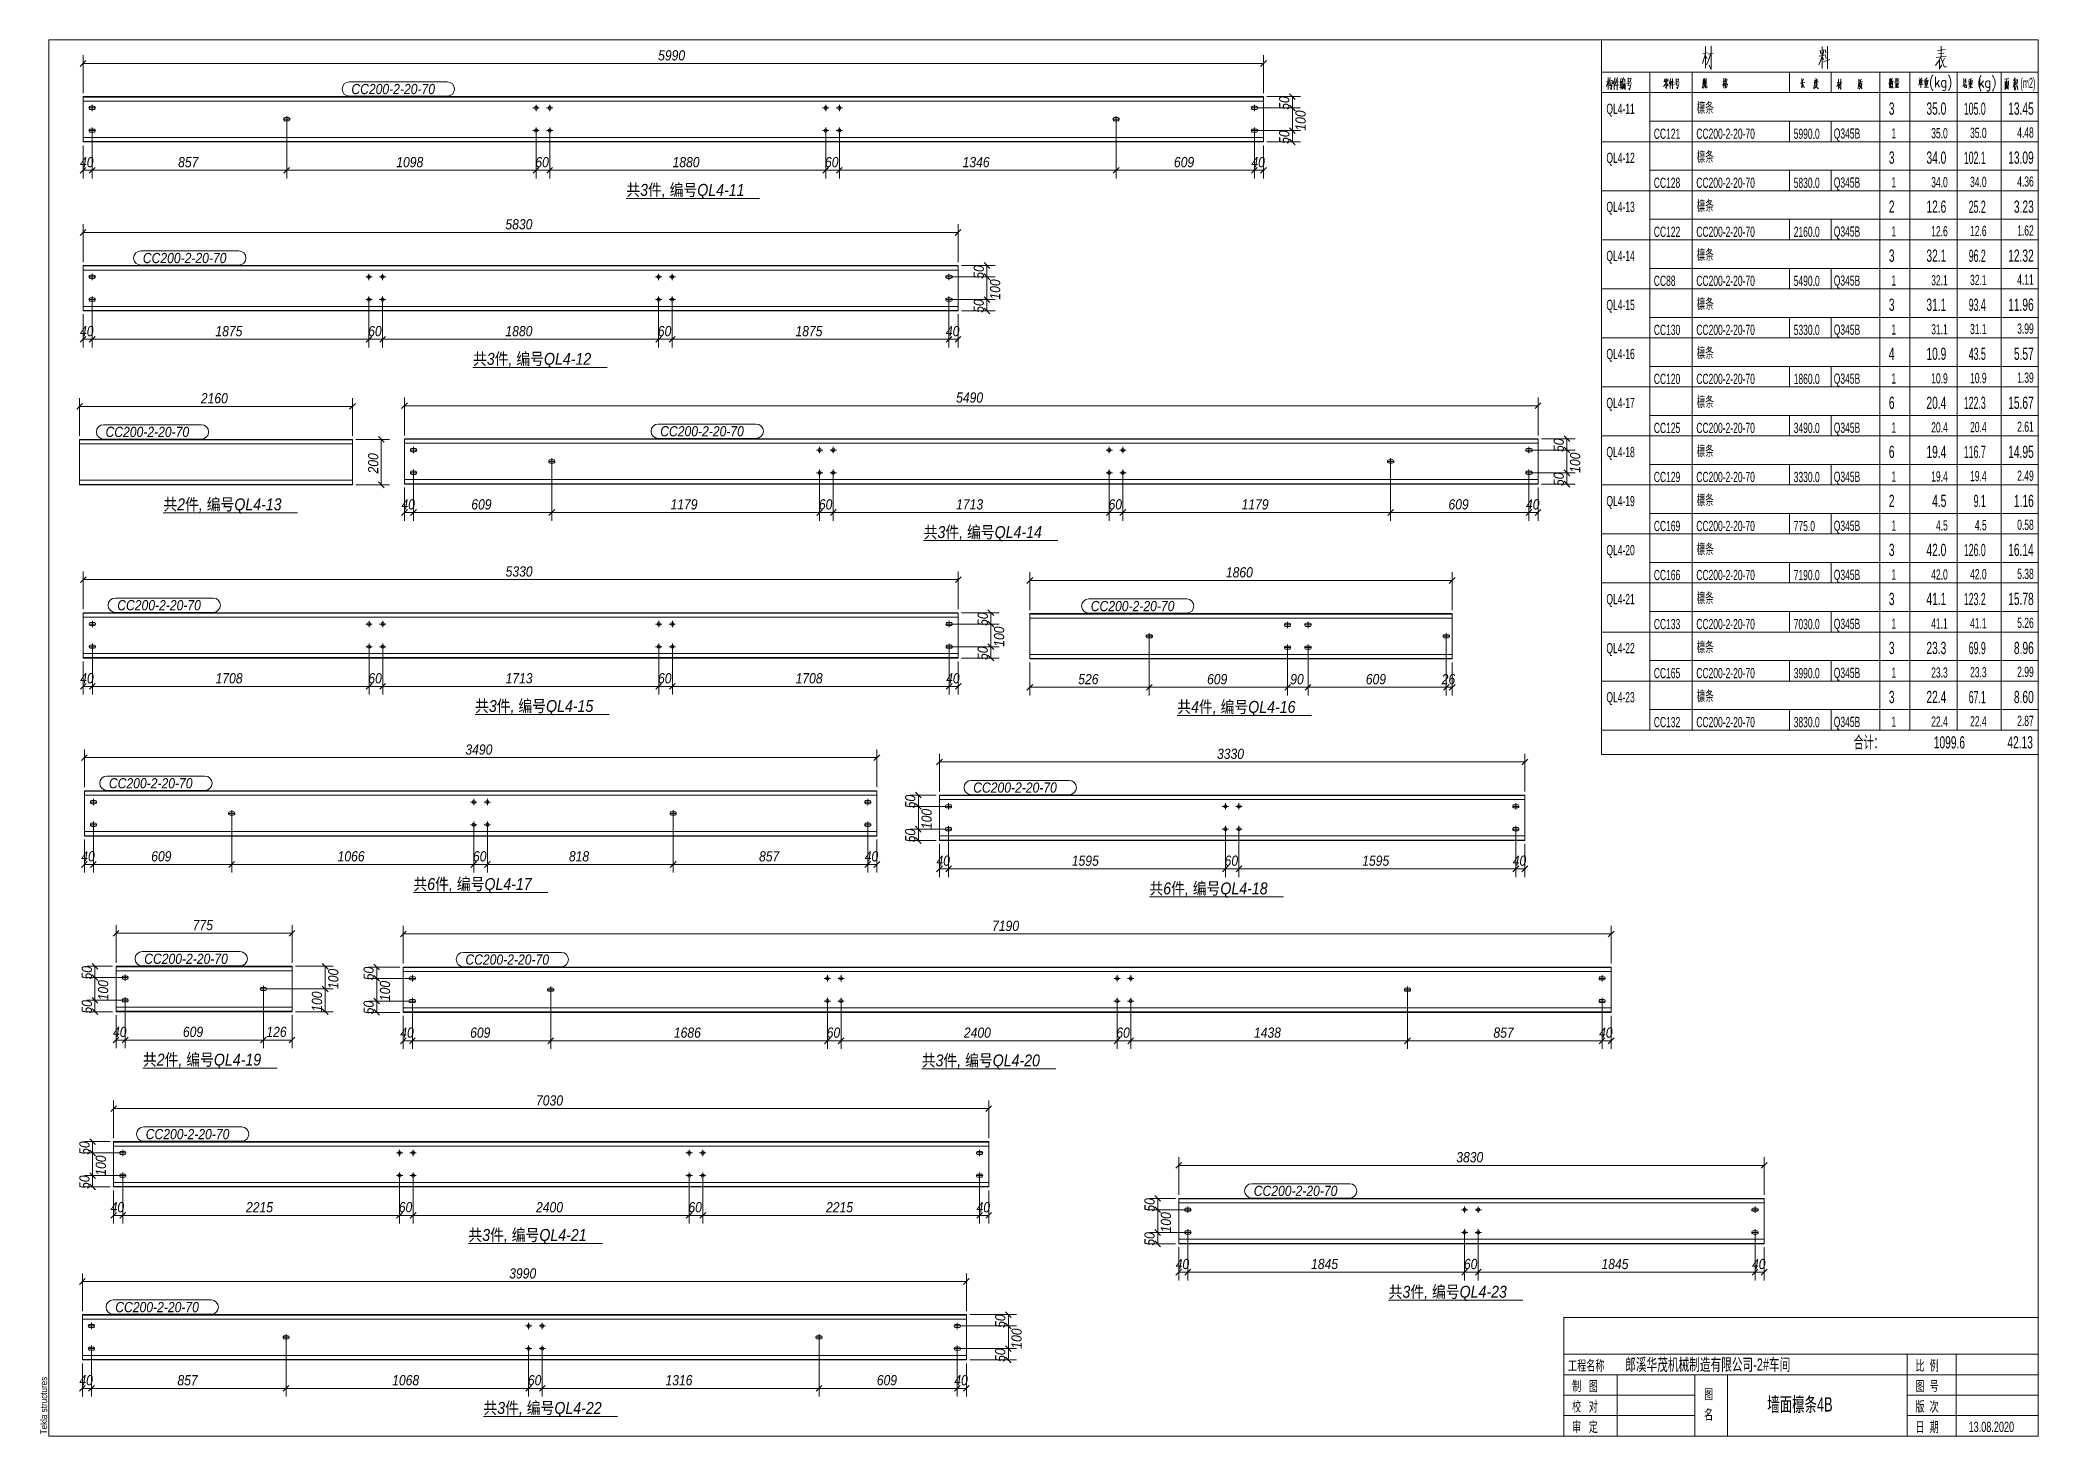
# Model space of a CAD drawing. Extents: x 857 to 4439, y -1249 to 4637.
# Drawn here: x 1456 to 2043, y 2157 to 2567 of the extents above; entities that cross this region are included whole.
import ezdxf

# ---------------------------------------------------------------- set-up
doc = ezdxf.new("R2010")
doc.units = 0
doc.header["$LTSCALE"] = 1000
doc.header["$MEASUREMENT"] = 0
doc.linetypes.add('XKITLINE00', pattern=[0])
doc.linetypes.add('XKITLINE02', pattern=[4, 2, -2])
for name, color, linetype, lineweight in [('Bolt', 7, 'Continuous', 0), ('DrawingSheet', 5, 'Continuous', 0), ('OtherObjectType', 1, 'Continuous', 0), ('Part', 2, 'Continuous', 0), ('PartMark', 3, 'Continuous', 0), ('Z-DIMENSIONS', 1, 'Continuous', 0)]:
    doc.layers.add(name, color=color, linetype=linetype, lineweight=lineweight)
doc.styles.add('Arial', font='arial.ttf')
doc.styles.add('Arial Italic', font='ariali.ttf')
doc.styles.add('宋体', font='arial.ttf')

# ---------------------------------------------------------------- blocks, each defined once
blk = doc.blocks.new('墙面檩条4B')
at = {"layer": 'Bolt', "color": 3, "linetype": 'XKITLINE00', "lineweight": 0}
for p, q in [((16.82, 395.22), (16.78, 395.04)), ((16.78, 395.04), (16.78, 395.04)), ((16.78, 395.04), (16.82, 394.86)), ((18.65, 395.04), (16.78, 395.04)), ((16.92, 395.37), (16.82, 395.22)), ((16.82, 394.86), (16.92, 394.71)), ((17.07, 395.47), (16.92, 395.37)), ((16.92, 394.71), (17.07, 394.61)), ((17.25, 395.51), (17.07, 395.47)), ((17.07, 394.61), (17.25, 394.58)), ((18.18, 395.51), (17.25, 395.51)), ((17.25, 394.58), (18.18, 394.58)), ((17.72, 395.98), (17.72, 394.11)), ((18.36, 395.47), (18.18, 395.51)), ((18.18, 394.58), (18.36, 394.61)), ((18.51, 395.37), (18.36, 395.47)), ((18.36, 394.61), (18.51, 394.71)), ((18.62, 395.22), (18.51, 395.37)), ((18.51, 394.71), (18.62, 394.86)), ((18.65, 395.04), (18.62, 395.22)), ((18.62, 394.86), (18.65, 395.04)), ((18.65, 395.04), (18.65, 395.04)), ((147.12, 395.04), (148.98, 395.04)), ((148.05, 394.11), (148.05, 395.98)), ((151.12, 395.04), (152.98, 395.04)), ((152.05, 394.11), (152.05, 395.98)), ((232.15, 395.04), (234.02, 395.04)), ((233.08, 394.11), (233.08, 395.98)), ((236.15, 395.04), (238.02, 395.04)), ((237.08, 394.11), (237.08, 395.98)), ((358.05, 395.22), (358.01, 395.04)), ((358.01, 395.04), (358.01, 395.04)), ((358.01, 395.04), (358.05, 394.86)), ((359.88, 395.04), (358.01, 395.04)), ((358.15, 395.37), (358.05, 395.22)), ((358.05, 394.86), (358.15, 394.71)), ((358.3, 395.47), (358.15, 395.37)), ((358.15, 394.71), (358.3, 394.61)), ((358.48, 395.51), (358.3, 395.47)), ((358.3, 394.61), (358.48, 394.58)), ((359.41, 395.51), (358.48, 395.51)), ((358.48, 394.58), (359.41, 394.58)), ((358.94, 395.98), (358.94, 394.11)), ((359.59, 395.47), (359.41, 395.51)), ((359.41, 394.58), (359.59, 394.61)), ((359.74, 395.37), (359.59, 395.47)), ((359.59, 394.61), (359.74, 394.71)), ((359.84, 395.22), (359.74, 395.37)), ((359.74, 394.71), (359.84, 394.86)), ((359.88, 395.04), (359.84, 395.22)), ((359.84, 394.86), (359.88, 395.04)), ((359.88, 395.04), (359.88, 395.04)), ((16.82, 388.55), (16.78, 388.38)), ((16.78, 388.38), (16.78, 388.38)), ((16.78, 388.38), (16.82, 388.2)), ((18.65, 388.38), (16.78, 388.38)), ((16.92, 388.71), (16.82, 388.55)), ((16.82, 388.2), (16.92, 388.05)), ((17.07, 388.81), (16.92, 388.71)), ((16.92, 388.05), (17.07, 387.94)), ((17.25, 388.84), (17.07, 388.81)), ((17.07, 387.94), (17.25, 387.91)), ((18.18, 388.84), (17.25, 388.84)), ((17.25, 387.91), (18.18, 387.91)), ((17.72, 389.31), (17.72, 387.44)), ((18.36, 388.81), (18.18, 388.84)), ((18.18, 387.91), (18.36, 387.94)), ((18.51, 388.71), (18.36, 388.81)), ((18.36, 387.94), (18.51, 388.05)), ((18.62, 388.55), (18.51, 388.71)), ((18.51, 388.05), (18.62, 388.2)), ((18.65, 388.38), (18.62, 388.55)), ((18.62, 388.2), (18.65, 388.38)), ((18.65, 388.38), (18.65, 388.38)), ((73.95, 391.89), (73.92, 391.71)), ((73.92, 391.71), (73.92, 391.71)), ((73.92, 391.71), (73.95, 391.53)), ((75.78, 391.71), (73.92, 391.71)), ((74.05, 392.04), (73.95, 391.89)), ((73.95, 391.53), (74.05, 391.38)), ((74.21, 392.14), (74.05, 392.04)), ((74.05, 391.38), (74.21, 391.28)), ((74.38, 392.18), (74.21, 392.14)), ((74.21, 391.28), (74.38, 391.24)), ((75.32, 392.18), (74.38, 392.18)), ((74.38, 391.24), (75.32, 391.24)), ((74.85, 392.64), (74.85, 390.78)), ((75.5, 392.14), (75.32, 392.18)), ((75.32, 391.24), (75.5, 391.28)), ((75.65, 392.04), (75.5, 392.14)), ((75.5, 391.28), (75.65, 391.38)), ((75.75, 391.89), (75.65, 392.04)), ((75.65, 391.38), (75.75, 391.53)), ((75.78, 391.71), (75.75, 391.89)), ((75.75, 391.53), (75.78, 391.71)), ((75.78, 391.71), (75.78, 391.71)), ((147.12, 388.38), (148.98, 388.38)), ((148.05, 387.44), (148.05, 389.31)), ((151.12, 388.38), (152.98, 388.38)), ((152.05, 387.44), (152.05, 389.31)), ((232.15, 388.38), (234.02, 388.38)), ((233.08, 387.44), (233.08, 389.31)), ((236.15, 388.38), (238.02, 388.38)), ((237.08, 387.44), (237.08, 389.31)), ((317.45, 391.89), (317.41, 391.71)), ((317.41, 391.71), (317.41, 391.71)), ((317.41, 391.71), (317.45, 391.53)), ((319.28, 391.71), (317.41, 391.71)), ((317.55, 392.04), (317.45, 391.89)), ((317.45, 391.53), (317.55, 391.38)), ((317.7, 392.14), (317.55, 392.04)), ((317.55, 391.38), (317.7, 391.28)), ((317.88, 392.18), (317.7, 392.14)), ((317.7, 391.28), (317.88, 391.24)), ((318.81, 392.18), (317.88, 392.18)), ((317.88, 391.24), (318.81, 391.24)), ((318.34, 392.64), (318.34, 390.78)), ((318.99, 392.14), (318.81, 392.18)), ((318.81, 391.24), (318.99, 391.28)), ((319.14, 392.04), (318.99, 392.14)), ((318.99, 391.28), (319.14, 391.38)), ((319.24, 391.89), (319.14, 392.04)), ((319.14, 391.38), (319.24, 391.53)), ((319.28, 391.71), (319.24, 391.89)), ((319.24, 391.53), (319.28, 391.71)), ((319.28, 391.71), (319.28, 391.71)), ((358.05, 388.55), (358.01, 388.38)), ((358.01, 388.38), (358.01, 388.38)), ((358.01, 388.38), (358.05, 388.2)), ((359.88, 388.38), (358.01, 388.38)), ((358.15, 388.71), (358.05, 388.55)), ((358.05, 388.2), (358.15, 388.05)), ((358.3, 388.81), (358.15, 388.71)), ((358.15, 388.05), (358.3, 387.94)), ((358.48, 388.84), (358.3, 388.81)), ((358.3, 387.94), (358.48, 387.91)), ((359.41, 388.84), (358.48, 388.84)), ((358.48, 387.91), (359.41, 387.91)), ((358.94, 389.31), (358.94, 387.44)), ((359.59, 388.81), (359.41, 388.84)), ((359.41, 387.91), (359.59, 387.94)), ((359.74, 388.71), (359.59, 388.81)), ((359.59, 387.94), (359.74, 388.05)), ((359.84, 388.55), (359.74, 388.71)), ((359.74, 388.05), (359.84, 388.2)), ((359.88, 388.38), (359.84, 388.55)), ((359.84, 388.2), (359.88, 388.38)), ((359.88, 388.38), (359.88, 388.38)), ((17.72, 344.49), (17.72, 346.35)), ((98.98, 344.49), (98.98, 346.35)), ((102.98, 344.49), (102.98, 346.35)), ((184.01, 344.49), (184.01, 346.35)), ((188.01, 344.49), (188.01, 346.35)), ((269.27, 344.49), (269.27, 346.35)), ((16.82, 345.6), (16.78, 345.42)), ((16.78, 345.42), (16.78, 345.42)), ((16.78, 345.42), (16.82, 345.24)), ((16.78, 345.42), (18.65, 345.42)), ((16.92, 345.75), (16.82, 345.6)), ((16.82, 345.24), (16.92, 345.09)), ((17.07, 345.85), (16.92, 345.75)), ((16.92, 345.09), (17.07, 344.99)), ((17.25, 345.89), (17.07, 345.85)), ((17.07, 344.99), (17.25, 344.95)), ((18.18, 345.89), (17.25, 345.89)), ((17.25, 344.95), (18.18, 344.95)), ((18.36, 345.85), (18.18, 345.89)), ((18.18, 344.95), (18.36, 344.99)), ((18.51, 345.75), (18.36, 345.85)), ((18.36, 344.99), (18.51, 345.09)), ((18.62, 345.6), (18.51, 345.75)), ((18.51, 345.09), (18.62, 345.24)), ((18.65, 345.42), (18.62, 345.6)), ((18.62, 345.24), (18.65, 345.42)), ((18.65, 345.42), (18.65, 345.42)), ((98.04, 345.42), (99.91, 345.42)), ((102.04, 345.42), (103.91, 345.42)), ((183.08, 345.42), (184.94, 345.42)), ((187.08, 345.42), (188.94, 345.42)), ((268.37, 345.6), (268.34, 345.42)), ((268.34, 345.42), (268.34, 345.42)), ((268.34, 345.42), (268.37, 345.24)), ((268.34, 345.42), (270.2, 345.42)), ((268.47, 345.75), (268.37, 345.6)), ((268.37, 345.24), (268.47, 345.09)), ((268.62, 345.85), (268.47, 345.75)), ((268.47, 345.09), (268.62, 344.99)), ((268.8, 345.89), (268.62, 345.85)), ((268.62, 344.99), (268.8, 344.95)), ((269.74, 345.89), (268.8, 345.89)), ((268.8, 344.95), (269.74, 344.95)), ((269.92, 345.85), (269.74, 345.89)), ((269.74, 344.95), (269.92, 344.99)), ((270.07, 345.75), (269.92, 345.85)), ((269.92, 344.99), (270.07, 345.09)), ((270.17, 345.6), (270.07, 345.75)), ((270.07, 345.09), (270.17, 345.24)), ((270.2, 345.42), (270.17, 345.6)), ((270.17, 345.24), (270.2, 345.42)), ((270.2, 345.42), (270.2, 345.42)), ((16.82, 338.93), (16.78, 338.75)), ((16.78, 338.75), (16.78, 338.75)), ((16.78, 338.75), (16.82, 338.58)), ((16.78, 338.75), (18.65, 338.75)), ((16.92, 339.08), (16.82, 338.93)), ((16.82, 338.58), (16.92, 338.42)), ((17.07, 339.19), (16.92, 339.08)), ((16.92, 338.42), (17.07, 338.32)), ((17.25, 339.22), (17.07, 339.19)), ((17.07, 338.32), (17.25, 338.29)), ((18.18, 339.22), (17.25, 339.22)), ((17.25, 338.29), (18.18, 338.29)), ((17.72, 337.82), (17.72, 339.69)), ((18.36, 339.19), (18.18, 339.22)), ((18.18, 338.29), (18.36, 338.32)), ((18.51, 339.08), (18.36, 339.19)), ((18.36, 338.32), (18.51, 338.42)), ((18.62, 338.93), (18.51, 339.08)), ((18.51, 338.42), (18.62, 338.58)), ((18.65, 338.75), (18.62, 338.93)), ((18.62, 338.58), (18.65, 338.75)), ((18.65, 338.75), (18.65, 338.75)), ((98.04, 338.75), (99.91, 338.75)), ((98.98, 337.82), (98.98, 339.69)), ((102.04, 338.75), (103.91, 338.75)), ((102.98, 337.82), (102.98, 339.69)), ((183.08, 338.75), (184.94, 338.75)), ((184.01, 337.82), (184.01, 339.69)), ((187.08, 338.75), (188.94, 338.75)), ((188.01, 337.82), (188.01, 339.69)), ((268.37, 338.93), (268.34, 338.75)), ((268.34, 338.75), (268.34, 338.75)), ((268.34, 338.75), (268.37, 338.58)), ((268.34, 338.75), (270.2, 338.75)), ((268.47, 339.08), (268.37, 338.93)), ((268.37, 338.58), (268.47, 338.42)), ((268.62, 339.19), (268.47, 339.08)), ((268.47, 338.42), (268.62, 338.32)), ((268.8, 339.22), (268.62, 339.19)), ((268.62, 338.32), (268.8, 338.29)), ((269.74, 339.22), (268.8, 339.22)), ((268.8, 338.29), (269.74, 338.29)), ((269.27, 337.82), (269.27, 339.69)), ((269.92, 339.19), (269.74, 339.22)), ((269.74, 338.29), (269.92, 338.32)), ((270.07, 339.08), (269.92, 339.19)), ((269.92, 338.32), (270.07, 338.42)), ((270.17, 338.93), (270.07, 339.08)), ((270.07, 338.42), (270.17, 338.58)), ((270.2, 338.75), (270.17, 338.93)), ((270.17, 338.58), (270.2, 338.75)), ((270.2, 338.75), (270.2, 338.75)), ((111.17, 294.72), (111.13, 294.55)), ((111.13, 294.55), (111.13, 294.55)), ((111.13, 294.55), (111.17, 294.37)), ((113, 294.55), (111.13, 294.55)), ((111.27, 294.88), (111.17, 294.72)), ((111.17, 294.37), (111.27, 294.22)), ((111.42, 294.98), (111.27, 294.88)), ((111.27, 294.22), (111.42, 294.11)), ((111.6, 295.01), (111.42, 294.98)), ((111.42, 294.11), (111.6, 294.08)), ((112.53, 295.01), (111.6, 295.01)), ((111.6, 294.08), (112.53, 294.08)), ((112.07, 295.48), (112.07, 293.61)), ((112.71, 294.98), (112.53, 295.01)), ((112.53, 294.08), (112.71, 294.11)), ((112.86, 294.88), (112.71, 294.98)), ((112.71, 294.11), (112.86, 294.22)), ((112.96, 294.72), (112.86, 294.88)), ((112.86, 294.22), (112.96, 294.37)), ((113, 294.55), (112.96, 294.72)), ((112.96, 294.37), (113, 294.55)), ((113, 294.55), (113, 294.55)), ((230.36, 294.55), (232.22, 294.55)), ((231.29, 293.61), (231.29, 295.48)), ((234.36, 294.55), (236.22, 294.55)), ((235.29, 293.61), (235.29, 295.48)), ((315.39, 294.55), (317.26, 294.55)), ((316.32, 293.61), (316.32, 295.48)), ((319.39, 294.55), (321.26, 294.55)), ((320.32, 293.61), (320.32, 295.48)), ((438.65, 294.72), (438.61, 294.55)), ((438.61, 294.55), (438.61, 294.55)), ((438.61, 294.55), (438.65, 294.37)), ((440.48, 294.55), (438.61, 294.55)), ((438.75, 294.88), (438.65, 294.72)), ((438.65, 294.37), (438.75, 294.22)), ((438.9, 294.98), (438.75, 294.88)), ((438.75, 294.22), (438.9, 294.11)), ((439.08, 295.01), (438.9, 294.98)), ((438.9, 294.11), (439.08, 294.08)), ((440.01, 295.01), (439.08, 295.01)), ((439.08, 294.08), (440.01, 294.08)), ((439.54, 295.48), (439.54, 293.61)), ((440.19, 294.98), (440.01, 295.01)), ((440.01, 294.08), (440.19, 294.11)), ((440.34, 294.88), (440.19, 294.98)), ((440.19, 294.11), (440.34, 294.22)), ((440.44, 294.72), (440.34, 294.88)), ((440.34, 294.22), (440.44, 294.37)), ((440.48, 294.55), (440.44, 294.72)), ((440.44, 294.37), (440.48, 294.55)), ((440.48, 294.55), (440.48, 294.55)), ((111.17, 288.06), (111.13, 287.88)), ((111.13, 287.88), (111.13, 287.88)), ((111.13, 287.88), (111.17, 287.7)), ((113, 287.88), (111.13, 287.88)), ((111.27, 288.21), (111.17, 288.06)), ((111.17, 287.7), (111.27, 287.55)), ((111.42, 288.31), (111.27, 288.21)), ((111.27, 287.55), (111.42, 287.45)), ((111.6, 288.35), (111.42, 288.31)), ((111.42, 287.45), (111.6, 287.41)), ((112.53, 288.35), (111.6, 288.35)), ((112.07, 288.81), (112.07, 286.95)), ((112.71, 288.31), (112.53, 288.35)), ((112.53, 287.41), (112.71, 287.45)), ((112.86, 288.21), (112.71, 288.31)), ((112.71, 287.45), (112.86, 287.55)), ((112.96, 288.06), (112.86, 288.21)), ((112.86, 287.55), (112.96, 287.7)), ((113, 287.88), (112.96, 288.06)), ((112.96, 287.7), (113, 287.88)), ((113, 287.88), (113, 287.88)), ((151.77, 291.39), (151.73, 291.21)), ((151.73, 291.21), (151.73, 291.21)), ((151.73, 291.21), (151.77, 291.03)), ((153.6, 291.21), (151.73, 291.21)), ((151.87, 291.54), (151.77, 291.39)), ((151.77, 291.03), (151.87, 290.88)), ((152.02, 291.64), (151.87, 291.54)), ((151.87, 290.88), (152.02, 290.78)), ((152.2, 291.68), (152.02, 291.64)), ((152.02, 290.78), (152.2, 290.75)), ((153.13, 291.68), (152.2, 291.68)), ((152.2, 290.75), (153.13, 290.75)), ((152.67, 292.15), (152.67, 290.28)), ((153.31, 291.64), (153.13, 291.68)), ((153.13, 290.75), (153.31, 290.78)), ((153.46, 291.54), (153.31, 291.64)), ((153.31, 290.78), (153.46, 290.88)), ((153.56, 291.39), (153.46, 291.54)), ((153.46, 290.88), (153.56, 291.03)), ((153.6, 291.21), (153.56, 291.39)), ((153.56, 291.03), (153.6, 291.21)), ((153.6, 291.21), (153.6, 291.21)), ((230.36, 287.88), (232.22, 287.88)), ((231.29, 286.95), (231.29, 288.81)), ((234.36, 287.88), (236.22, 287.88)), ((235.29, 286.95), (235.29, 288.81)), ((315.39, 287.88), (317.26, 287.88)), ((316.32, 286.95), (316.32, 288.81)), ((319.39, 287.88), (321.26, 287.88)), ((320.32, 286.95), (320.32, 288.81)), ((398.05, 291.39), (398.01, 291.21)), ((398.01, 291.21), (398.01, 291.21)), ((398.01, 291.21), (398.05, 291.03)), ((399.88, 291.21), (398.01, 291.21)), ((398.15, 291.54), (398.05, 291.39)), ((398.05, 291.03), (398.15, 290.88)), ((398.3, 291.64), (398.15, 291.54)), ((398.15, 290.88), (398.3, 290.78)), ((398.48, 291.68), (398.3, 291.64)), ((398.3, 290.78), (398.48, 290.75)), ((399.41, 291.68), (398.48, 291.68)), ((398.48, 290.75), (399.41, 290.75)), ((398.94, 292.15), (398.94, 290.28)), ((399.59, 291.64), (399.41, 291.68)), ((399.41, 290.75), (399.59, 290.78)), ((399.74, 291.54), (399.59, 291.64)), ((399.59, 290.78), (399.74, 290.88)), ((399.84, 291.39), (399.74, 291.54)), ((399.74, 290.88), (399.84, 291.03)), ((399.88, 291.21), (399.84, 291.39)), ((399.84, 291.03), (399.88, 291.21)), ((399.88, 291.21), (399.88, 291.21)), ((438.65, 288.06), (438.61, 287.88)), ((438.61, 287.88), (438.61, 287.88)), ((438.61, 287.88), (438.65, 287.7)), ((440.48, 287.88), (438.61, 287.88)), ((438.75, 288.21), (438.65, 288.06)), ((438.65, 287.7), (438.75, 287.55)), ((438.9, 288.31), (438.75, 288.21)), ((438.75, 287.55), (438.9, 287.45)), ((439.08, 288.35), (438.9, 288.31)), ((438.9, 287.45), (439.08, 287.41)), ((440.01, 288.35), (439.08, 288.35)), ((439.54, 288.81), (439.54, 286.95)), ((440.19, 288.31), (440.01, 288.35)), ((440.01, 287.41), (440.19, 287.45)), ((440.34, 288.21), (440.19, 288.31)), ((440.19, 287.45), (440.34, 287.55)), ((440.44, 288.06), (440.34, 288.21)), ((440.34, 287.55), (440.44, 287.7)), ((440.48, 287.88), (440.44, 288.06)), ((440.44, 287.7), (440.48, 287.88)), ((440.48, 287.88), (440.48, 287.88)), ((111.6, 287.41), (112.53, 287.41)), ((439.08, 287.41), (440.01, 287.41)), ((16.87, 243.65), (16.84, 243.47)), ((16.84, 243.47), (16.84, 243.47)), ((16.84, 243.47), (16.87, 243.29)), ((16.84, 243.47), (18.7, 243.47)), ((16.97, 243.8), (16.87, 243.65)), ((16.87, 243.29), (16.97, 243.14)), ((17.12, 243.9), (16.97, 243.8)), ((16.97, 243.14), (17.12, 243.04)), ((17.3, 243.94), (17.12, 243.9)), ((17.12, 243.04), (17.3, 243)), ((18.24, 243.94), (17.3, 243.94)), ((17.3, 243), (18.24, 243)), ((17.77, 242.54), (17.77, 244.4)), ((18.42, 243.9), (18.24, 243.94)), ((18.24, 243), (18.42, 243.04)), ((18.57, 243.8), (18.42, 243.9)), ((18.42, 243.04), (18.57, 243.14)), ((18.67, 243.65), (18.57, 243.8)), ((18.57, 243.14), (18.67, 243.29)), ((18.7, 243.47), (18.67, 243.65)), ((18.67, 243.29), (18.7, 243.47)), ((18.7, 243.47), (18.7, 243.47)), ((98.1, 243.47), (99.96, 243.47)), ((99.03, 242.54), (99.03, 244.4)), ((102.1, 243.47), (103.96, 243.47)), ((103.03, 242.54), (103.03, 244.4)), ((183.13, 243.47), (185, 243.47)), ((184.06, 242.54), (184.06, 244.4)), ((187.13, 243.47), (189, 243.47)), ((188.06, 242.54), (188.06, 244.4)), ((268.42, 243.65), (268.39, 243.47)), ((268.39, 243.47), (268.39, 243.47)), ((268.39, 243.47), (268.42, 243.29)), ((268.39, 243.47), (270.26, 243.47)), ((268.53, 243.8), (268.42, 243.65)), ((268.42, 243.29), (268.53, 243.14)), ((268.68, 243.9), (268.53, 243.8)), ((268.53, 243.14), (268.68, 243.04)), ((268.86, 243.94), (268.68, 243.9)), ((268.68, 243.04), (268.86, 243)), ((269.79, 243.94), (268.86, 243.94)), ((268.86, 243), (269.79, 243)), ((269.32, 242.54), (269.32, 244.4)), ((269.97, 243.9), (269.79, 243.94)), ((269.79, 243), (269.97, 243.04)), ((270.12, 243.8), (269.97, 243.9)), ((269.97, 243.04), (270.12, 243.14)), ((270.22, 243.65), (270.12, 243.8)), ((270.12, 243.14), (270.22, 243.29)), ((270.26, 243.47), (270.22, 243.65)), ((270.22, 243.29), (270.26, 243.47)), ((270.26, 243.47), (270.26, 243.47)), ((328.08, 240.81), (328.08, 238.94)), ((367.78, 243.39), (367.74, 243.21)), ((367.74, 243.21), (367.74, 243.21)), ((367.74, 243.21), (367.78, 243.03)), ((369.61, 243.21), (367.74, 243.21)), ((367.88, 243.54), (367.78, 243.39)), ((367.78, 243.03), (367.88, 242.88)), ((368.03, 243.64), (367.88, 243.54)), ((367.88, 242.88), (368.03, 242.78)), ((368.21, 243.68), (368.03, 243.64)), ((368.03, 242.78), (368.21, 242.74)), ((369.14, 243.68), (368.21, 243.68)), ((368.21, 242.74), (369.14, 242.74)), ((368.68, 244.14), (368.68, 242.28)), ((369.32, 243.64), (369.14, 243.68)), ((369.14, 242.74), (369.32, 242.78)), ((369.47, 243.54), (369.32, 243.64)), ((369.32, 242.78), (369.47, 242.88)), ((369.57, 243.39), (369.47, 243.54)), ((369.47, 242.88), (369.57, 243.03)), ((369.61, 243.21), (369.57, 243.39)), ((369.57, 243.03), (369.61, 243.21)), ((369.61, 243.21), (369.61, 243.21)), ((373.78, 243.39), (373.74, 243.21)), ((373.74, 243.21), (373.74, 243.21)), ((373.74, 243.21), (373.78, 243.03)), ((375.61, 243.21), (373.74, 243.21)), ((373.88, 243.54), (373.78, 243.39)), ((373.78, 243.03), (373.88, 242.88)), ((374.03, 243.64), (373.88, 243.54)), ((373.88, 242.88), (374.03, 242.78)), ((374.21, 243.68), (374.03, 243.64)), ((374.03, 242.78), (374.21, 242.74)), ((375.14, 243.68), (374.21, 243.68)), ((374.21, 242.74), (375.14, 242.74)), ((374.68, 244.14), (374.68, 242.28)), ((375.32, 243.64), (375.14, 243.68)), ((375.14, 242.74), (375.32, 242.78)), ((375.47, 243.54), (375.32, 243.64)), ((375.32, 242.78), (375.47, 242.88)), ((375.57, 243.39), (375.47, 243.54)), ((375.47, 242.88), (375.57, 243.03)), ((375.61, 243.21), (375.57, 243.39)), ((375.57, 243.03), (375.61, 243.21)), ((375.61, 243.21), (375.61, 243.21)), ((415.28, 240.81), (415.28, 238.94)), ((16.87, 236.98), (16.84, 236.8)), ((16.84, 236.8), (16.84, 236.8)), ((16.84, 236.8), (16.87, 236.63)), ((16.84, 236.8), (18.7, 236.8)), ((16.97, 237.13), (16.87, 236.98)), ((16.87, 236.63), (16.97, 236.47)), ((17.12, 237.23), (16.97, 237.13)), ((16.97, 236.47), (17.12, 236.37)), ((17.3, 237.27), (17.12, 237.23)), ((17.12, 236.37), (17.3, 236.34)), ((18.24, 237.27), (17.3, 237.27)), ((17.3, 236.34), (18.24, 236.34)), ((17.77, 235.87), (17.77, 237.74)), ((18.42, 237.23), (18.24, 237.27)), ((18.24, 236.34), (18.42, 236.37)), ((18.57, 237.13), (18.42, 237.23)), ((18.42, 236.37), (18.57, 236.47)), ((18.67, 236.98), (18.57, 237.13)), ((18.57, 236.47), (18.67, 236.63)), ((18.7, 236.8), (18.67, 236.98)), ((18.67, 236.63), (18.7, 236.8)), ((18.7, 236.8), (18.7, 236.8)), ((98.1, 236.8), (99.96, 236.8)), ((99.03, 235.87), (99.03, 237.74)), ((102.1, 236.8), (103.96, 236.8)), ((103.03, 235.87), (103.03, 237.74)), ((183.13, 236.8), (185, 236.8)), ((184.06, 235.87), (184.06, 237.74)), ((187.13, 236.8), (189, 236.8)), ((188.06, 235.87), (188.06, 237.74)), ((268.42, 236.98), (268.39, 236.8)), ((268.39, 236.8), (268.39, 236.8)), ((268.39, 236.8), (268.42, 236.63)), ((268.39, 236.8), (270.26, 236.8)), ((268.53, 237.13), (268.42, 236.98)), ((268.42, 236.63), (268.53, 236.47)), ((268.68, 237.23), (268.53, 237.13)), ((268.53, 236.47), (268.68, 236.37)), ((268.86, 237.27), (268.68, 237.23)), ((268.68, 236.37), (268.86, 236.34)), ((269.79, 237.27), (268.86, 237.27)), ((268.86, 236.34), (269.79, 236.34)), ((269.32, 235.87), (269.32, 237.74)), ((269.97, 237.23), (269.79, 237.27)), ((269.79, 236.34), (269.97, 236.37)), ((270.12, 237.13), (269.97, 237.23)), ((269.97, 236.37), (270.12, 236.47)), ((270.22, 236.98), (270.12, 237.13)), ((270.12, 236.47), (270.22, 236.63)), ((270.26, 236.8), (270.22, 236.98)), ((270.22, 236.63), (270.26, 236.8)), ((270.26, 236.8), (270.26, 236.8)), ((327.18, 240.05), (327.14, 239.88)), ((327.14, 239.88), (327.14, 239.88)), ((327.14, 239.88), (327.18, 239.7)), ((329.01, 239.88), (327.14, 239.88)), ((327.28, 240.21), (327.18, 240.05)), ((327.18, 239.7), (327.28, 239.55)), ((327.43, 240.31), (327.28, 240.21)), ((327.28, 239.55), (327.43, 239.44)), ((327.61, 240.34), (327.43, 240.31)), ((327.43, 239.44), (327.61, 239.41)), ((328.54, 240.34), (327.61, 240.34)), ((327.61, 239.41), (328.54, 239.41)), ((328.72, 240.31), (328.54, 240.34)), ((328.54, 239.41), (328.72, 239.44)), ((328.87, 240.21), (328.72, 240.31)), ((328.72, 239.44), (328.87, 239.55)), ((328.97, 240.05), (328.87, 240.21)), ((328.87, 239.55), (328.97, 239.7)), ((329.01, 239.88), (328.97, 240.05)), ((328.97, 239.7), (329.01, 239.88)), ((329.01, 239.88), (329.01, 239.88)), ((367.78, 236.72), (367.74, 236.54)), ((367.74, 236.54), (367.74, 236.54)), ((367.74, 236.54), (367.78, 236.36)), ((369.61, 236.54), (367.74, 236.54)), ((367.88, 236.87), (367.78, 236.72)), ((367.78, 236.36), (367.88, 236.21)), ((368.03, 236.97), (367.88, 236.87)), ((367.88, 236.21), (368.03, 236.11)), ((368.21, 237.01), (368.03, 236.97)), ((368.03, 236.11), (368.21, 236.08)), ((369.14, 237.01), (368.21, 237.01)), ((368.21, 236.08), (369.14, 236.08)), ((368.68, 237.48), (368.68, 235.61)), ((369.32, 236.97), (369.14, 237.01)), ((369.14, 236.08), (369.32, 236.11)), ((369.47, 236.87), (369.32, 236.97)), ((369.32, 236.11), (369.47, 236.21)), ((369.57, 236.72), (369.47, 236.87)), ((369.47, 236.21), (369.57, 236.36)), ((369.61, 236.54), (369.57, 236.72)), ((369.57, 236.36), (369.61, 236.54)), ((369.61, 236.54), (369.61, 236.54)), ((373.78, 236.72), (373.74, 236.54)), ((373.74, 236.54), (373.74, 236.54)), ((373.74, 236.54), (373.78, 236.36)), ((375.61, 236.54), (373.74, 236.54)), ((373.88, 236.87), (373.78, 236.72)), ((373.78, 236.36), (373.88, 236.21)), ((374.03, 236.97), (373.88, 236.87)), ((373.88, 236.21), (374.03, 236.11)), ((374.21, 237.01), (374.03, 236.97)), ((374.03, 236.11), (374.21, 236.08)), ((375.14, 237.01), (374.21, 237.01)), ((374.21, 236.08), (375.14, 236.08)), ((374.68, 237.48), (374.68, 235.61)), ((375.32, 236.97), (375.14, 237.01)), ((375.14, 236.08), (375.32, 236.11)), ((375.47, 236.87), (375.32, 236.97)), ((375.32, 236.11), (375.47, 236.21)), ((375.57, 236.72), (375.47, 236.87)), ((375.47, 236.21), (375.57, 236.36)), ((375.61, 236.54), (375.57, 236.72)), ((375.57, 236.36), (375.61, 236.54)), ((375.61, 236.54), (375.61, 236.54)), ((414.38, 240.05), (414.34, 239.88)), ((414.34, 239.88), (414.34, 239.88)), ((414.34, 239.88), (414.38, 239.7)), ((416.21, 239.88), (414.34, 239.88)), ((414.48, 240.21), (414.38, 240.05)), ((414.38, 239.7), (414.48, 239.55)), ((414.63, 240.31), (414.48, 240.21)), ((414.48, 239.55), (414.63, 239.44)), ((414.81, 240.34), (414.63, 240.31)), ((414.63, 239.44), (414.81, 239.41)), ((415.74, 240.34), (414.81, 240.34)), ((414.81, 239.41), (415.74, 239.41)), ((415.92, 240.31), (415.74, 240.34)), ((415.74, 239.41), (415.92, 239.44)), ((416.07, 240.21), (415.92, 240.31)), ((415.92, 239.44), (416.07, 239.55)), ((416.17, 240.05), (416.07, 240.21)), ((416.07, 239.55), (416.17, 239.7)), ((416.21, 239.88), (416.17, 240.05)), ((416.17, 239.7), (416.21, 239.88)), ((416.21, 239.88), (416.21, 239.88)), ((17.19, 191.36), (17.15, 191.18)), ((17.15, 191.18), (17.15, 191.18)), ((17.15, 191.18), (17.19, 191)), ((19.02, 191.18), (17.15, 191.18)), ((17.29, 191.51), (17.19, 191.36)), ((17.19, 191), (17.29, 190.85)), ((17.44, 191.61), (17.29, 191.51)), ((17.29, 190.85), (17.44, 190.75)), ((17.62, 191.65), (17.44, 191.61)), ((17.44, 190.75), (17.62, 190.71)), ((18.55, 191.65), (17.62, 191.65)), ((17.62, 190.71), (18.55, 190.71)), ((18.08, 192.11), (18.08, 190.25)), ((18.73, 191.61), (18.55, 191.65)), ((18.55, 190.71), (18.73, 190.75)), ((18.88, 191.51), (18.73, 191.61)), ((18.73, 190.75), (18.88, 190.85)), ((18.98, 191.36), (18.88, 191.51)), ((18.88, 190.85), (18.98, 191)), ((19.02, 191.18), (18.98, 191.36)), ((18.98, 191), (19.02, 191.18)), ((19.02, 191.18), (19.02, 191.18)), ((57.79, 188.02), (57.75, 187.85)), ((57.75, 187.85), (57.75, 187.85)), ((57.75, 187.85), (57.79, 187.67)), ((59.62, 187.85), (57.75, 187.85)), ((57.89, 188.18), (57.79, 188.02)), ((58.04, 188.28), (57.89, 188.18)), ((58.22, 188.31), (58.04, 188.28)), ((59.15, 188.31), (58.22, 188.31)), ((58.68, 188.78), (58.68, 186.91)), ((59.33, 188.28), (59.15, 188.31)), ((59.48, 188.18), (59.33, 188.28)), ((59.58, 188.02), (59.48, 188.18)), ((59.62, 187.85), (59.58, 188.02)), ((59.58, 187.67), (59.62, 187.85)), ((59.62, 187.85), (59.62, 187.85)), ((128.82, 191.18), (130.68, 191.18)), ((129.75, 190.25), (129.75, 192.11)), ((132.82, 191.18), (134.68, 191.18)), ((133.75, 190.25), (133.75, 192.11)), ((187.39, 188.02), (187.35, 187.85)), ((187.35, 187.85), (187.35, 187.85)), ((187.35, 187.85), (187.39, 187.67)), ((189.22, 187.85), (187.35, 187.85)), ((187.49, 188.18), (187.39, 188.02)), ((187.64, 188.28), (187.49, 188.18)), ((187.82, 188.31), (187.64, 188.28)), ((188.75, 188.31), (187.82, 188.31)), ((188.28, 188.78), (188.28, 186.91)), ((188.93, 188.28), (188.75, 188.31)), ((189.08, 188.18), (188.93, 188.28)), ((189.18, 188.02), (189.08, 188.18)), ((189.22, 187.85), (189.18, 188.02)), ((189.18, 187.67), (189.22, 187.85)), ((189.22, 187.85), (189.22, 187.85)), ((244.52, 191.36), (244.48, 191.18)), ((244.48, 191.18), (244.48, 191.18)), ((244.48, 191.18), (244.52, 191)), ((246.35, 191.18), (244.48, 191.18)), ((244.62, 191.51), (244.52, 191.36)), ((244.52, 191), (244.62, 190.85)), ((244.77, 191.61), (244.62, 191.51)), ((244.62, 190.85), (244.77, 190.75)), ((244.95, 191.65), (244.77, 191.61)), ((244.77, 190.75), (244.95, 190.71)), ((245.88, 191.65), (244.95, 191.65)), ((244.95, 190.71), (245.88, 190.71)), ((245.42, 192.11), (245.42, 190.25)), ((246.06, 191.61), (245.88, 191.65)), ((245.88, 190.71), (246.06, 190.75)), ((246.21, 191.51), (246.06, 191.61)), ((246.06, 190.75), (246.21, 190.85)), ((246.31, 191.36), (246.21, 191.51)), ((246.21, 190.85), (246.31, 191)), ((246.35, 191.18), (246.31, 191.36)), ((246.31, 191), (246.35, 191.18)), ((246.35, 191.18), (246.35, 191.18)), ((268.25, 190.09), (268.22, 189.91)), ((268.22, 189.91), (268.22, 189.91)), ((268.22, 189.91), (268.25, 189.73)), ((268.22, 189.91), (270.08, 189.91)), ((268.35, 190.24), (268.25, 190.09)), ((268.25, 189.73), (268.35, 189.58)), ((268.5, 190.34), (268.35, 190.24)), ((268.35, 189.58), (268.5, 189.48)), ((268.68, 190.37), (268.5, 190.34)), ((268.5, 189.48), (268.68, 189.44)), ((269.62, 190.37), (268.68, 190.37)), ((268.68, 189.44), (269.62, 189.44)), ((269.15, 188.97), (269.15, 190.84)), ((269.79, 190.34), (269.62, 190.37)), ((269.62, 189.44), (269.79, 189.48)), ((269.95, 190.24), (269.79, 190.34)), ((269.79, 189.48), (269.95, 189.58)), ((270.05, 190.09), (269.95, 190.24)), ((269.95, 189.58), (270.05, 189.73)), ((270.08, 189.91), (270.05, 190.09)), ((270.05, 189.73), (270.08, 189.91)), ((270.08, 189.91), (270.08, 189.91)), ((349.48, 189.91), (351.34, 189.91)), ((350.41, 188.97), (350.41, 190.84)), ((353.48, 189.91), (355.34, 189.91)), ((354.41, 188.97), (354.41, 190.84)), ((434.77, 190.09), (434.73, 189.91)), ((434.73, 189.91), (434.73, 189.91)), ((434.73, 189.91), (434.77, 189.73)), ((434.73, 189.91), (436.6, 189.91)), ((434.87, 190.24), (434.77, 190.09)), ((434.77, 189.73), (434.87, 189.58)), ((435.02, 190.34), (434.87, 190.24)), ((434.87, 189.58), (435.02, 189.48)), ((435.2, 190.37), (435.02, 190.34)), ((435.02, 189.48), (435.2, 189.44)), ((436.13, 190.37), (435.2, 190.37)), ((435.2, 189.44), (436.13, 189.44)), ((435.67, 188.97), (435.67, 190.84)), ((436.31, 190.34), (436.13, 190.37)), ((436.13, 189.44), (436.31, 189.48)), ((436.46, 190.24), (436.31, 190.34)), ((436.31, 189.48), (436.46, 189.58)), ((436.57, 190.09), (436.46, 190.24)), ((436.46, 189.58), (436.57, 189.73)), ((436.6, 189.91), (436.57, 190.09)), ((436.57, 189.73), (436.6, 189.91)), ((436.6, 189.91), (436.6, 189.91)), ((17.19, 184.69), (17.15, 184.51)), ((17.15, 184.51), (17.15, 184.51)), ((17.15, 184.51), (17.19, 184.33)), ((19.02, 184.51), (17.15, 184.51)), ((17.29, 184.84), (17.19, 184.69)), ((17.19, 184.33), (17.29, 184.18)), ((17.44, 184.94), (17.29, 184.84)), ((17.29, 184.18), (17.44, 184.08)), ((17.62, 184.98), (17.44, 184.94)), ((17.44, 184.08), (17.62, 184.05)), ((18.55, 184.98), (17.62, 184.98)), ((17.62, 184.05), (18.55, 184.05)), ((18.08, 185.45), (18.08, 183.58)), ((18.73, 184.94), (18.55, 184.98)), ((18.55, 184.05), (18.73, 184.08)), ((18.88, 184.84), (18.73, 184.94)), ((18.73, 184.08), (18.88, 184.18)), ((18.98, 184.69), (18.88, 184.84)), ((18.88, 184.18), (18.98, 184.33)), ((19.02, 184.51), (18.98, 184.69)), ((18.98, 184.33), (19.02, 184.51)), ((19.02, 184.51), (19.02, 184.51)), ((57.79, 187.67), (57.89, 187.52)), ((57.89, 187.52), (58.04, 187.42)), ((58.04, 187.42), (58.22, 187.38)), ((58.22, 187.38), (59.15, 187.38)), ((59.15, 187.38), (59.33, 187.42)), ((59.33, 187.42), (59.48, 187.52)), ((59.48, 187.52), (59.58, 187.67)), ((128.82, 184.51), (130.68, 184.51)), ((129.75, 183.58), (129.75, 185.45)), ((132.82, 184.51), (134.68, 184.51)), ((133.75, 183.58), (133.75, 185.45)), ((187.39, 187.67), (187.49, 187.52)), ((187.49, 187.52), (187.64, 187.42)), ((187.64, 187.42), (187.82, 187.38)), ((187.82, 187.38), (188.75, 187.38)), ((188.75, 187.38), (188.93, 187.42)), ((188.93, 187.42), (189.08, 187.52)), ((189.08, 187.52), (189.18, 187.67)), ((244.52, 184.69), (244.48, 184.51)), ((244.48, 184.51), (244.48, 184.51)), ((244.48, 184.51), (244.52, 184.33)), ((246.35, 184.51), (244.48, 184.51)), ((244.62, 184.84), (244.52, 184.69)), ((244.52, 184.33), (244.62, 184.18)), ((244.77, 184.94), (244.62, 184.84)), ((244.62, 184.18), (244.77, 184.08)), ((244.95, 184.98), (244.77, 184.94)), ((244.77, 184.08), (244.95, 184.05)), ((245.88, 184.98), (244.95, 184.98)), ((244.95, 184.05), (245.88, 184.05)), ((245.42, 185.45), (245.42, 183.58)), ((246.06, 184.94), (245.88, 184.98)), ((245.88, 184.05), (246.06, 184.08)), ((246.21, 184.84), (246.06, 184.94)), ((246.06, 184.08), (246.21, 184.18)), ((246.31, 184.69), (246.21, 184.84)), ((246.21, 184.18), (246.31, 184.33)), ((246.35, 184.51), (246.31, 184.69)), ((246.31, 184.33), (246.35, 184.51)), ((246.35, 184.51), (246.35, 184.51)), ((268.25, 183.42), (268.22, 183.24)), ((268.22, 183.24), (268.22, 183.24)), ((268.22, 183.24), (268.25, 183.06)), ((268.22, 183.24), (270.08, 183.24)), ((268.35, 183.57), (268.25, 183.42)), ((268.25, 183.06), (268.35, 182.91)), ((268.5, 183.67), (268.35, 183.57)), ((268.35, 182.91), (268.5, 182.81)), ((268.68, 183.71), (268.5, 183.67)), ((268.5, 182.81), (268.68, 182.77)), ((269.62, 183.71), (268.68, 183.71)), ((268.68, 182.77), (269.62, 182.77)), ((269.15, 182.31), (269.15, 184.17)), ((269.79, 183.67), (269.62, 183.71)), ((269.62, 182.77), (269.79, 182.81)), ((269.95, 183.57), (269.79, 183.67)), ((269.79, 182.81), (269.95, 182.91)), ((270.05, 183.42), (269.95, 183.57)), ((269.95, 182.91), (270.05, 183.06)), ((270.08, 183.24), (270.05, 183.42)), ((270.05, 183.06), (270.08, 183.24)), ((270.08, 183.24), (270.08, 183.24)), ((349.48, 183.24), (351.34, 183.24)), ((350.41, 182.31), (350.41, 184.17)), ((353.48, 183.24), (355.34, 183.24)), ((354.41, 182.31), (354.41, 184.17)), ((434.77, 183.42), (434.73, 183.24)), ((434.73, 183.24), (434.73, 183.24)), ((434.73, 183.24), (434.77, 183.06)), ((434.73, 183.24), (436.6, 183.24)), ((434.87, 183.57), (434.77, 183.42)), ((434.77, 183.06), (434.87, 182.91)), ((435.02, 183.67), (434.87, 183.57)), ((434.87, 182.91), (435.02, 182.81)), ((435.2, 183.71), (435.02, 183.67)), ((435.02, 182.81), (435.2, 182.77)), ((436.13, 183.71), (435.2, 183.71)), ((435.2, 182.77), (436.13, 182.77)), ((435.67, 182.31), (435.67, 184.17)), ((436.31, 183.67), (436.13, 183.71)), ((436.13, 182.77), (436.31, 182.81)), ((436.46, 183.57), (436.31, 183.67)), ((436.31, 182.81), (436.46, 182.91)), ((436.57, 183.42), (436.46, 183.57)), ((436.46, 182.91), (436.57, 183.06)), ((436.6, 183.24), (436.57, 183.42)), ((436.57, 183.06), (436.6, 183.24)), ((436.6, 183.24), (436.6, 183.24)), ((26.5, 139.8), (26.47, 139.62)), ((26.47, 139.62), (26.47, 139.62)), ((26.47, 139.62), (26.5, 139.45)), ((28.33, 139.62), (26.47, 139.62)), ((26.6, 139.95), (26.5, 139.8)), ((26.5, 139.45), (26.6, 139.29)), ((26.76, 140.06), (26.6, 139.95)), ((26.6, 139.29), (26.76, 139.19)), ((26.93, 140.09), (26.76, 140.06)), ((26.76, 139.19), (26.93, 139.16)), ((27.87, 140.09), (26.93, 140.09)), ((26.93, 139.16), (27.87, 139.16)), ((27.4, 140.56), (27.4, 138.69)), ((28.05, 140.06), (27.87, 140.09)), ((27.87, 139.16), (28.05, 139.19)), ((28.2, 139.95), (28.05, 140.06)), ((28.05, 139.19), (28.2, 139.29)), ((28.3, 139.8), (28.2, 139.95)), ((28.2, 139.29), (28.3, 139.45)), ((28.33, 139.62), (28.3, 139.8)), ((28.3, 139.45), (28.33, 139.62)), ((28.33, 139.62), (28.33, 139.62)), ((67.1, 136.47), (67.07, 136.29)), ((67.07, 136.29), (67.07, 136.29)), ((67.07, 136.29), (67.1, 136.11)), ((68.93, 136.29), (67.07, 136.29)), ((67.2, 136.62), (67.1, 136.47)), ((67.1, 136.11), (67.2, 135.96)), ((67.36, 136.72), (67.2, 136.62)), ((67.2, 135.96), (67.36, 135.86)), ((67.53, 136.76), (67.36, 136.72)), ((67.36, 135.86), (67.53, 135.82)), ((68.47, 136.76), (67.53, 136.76)), ((67.53, 135.82), (68.47, 135.82)), ((68, 137.22), (68, 135.36)), ((68.65, 136.72), (68.47, 136.76)), ((68.47, 135.82), (68.65, 135.86)), ((68.8, 136.62), (68.65, 136.72)), ((68.65, 135.86), (68.8, 135.96)), ((68.9, 136.47), (68.8, 136.62)), ((68.8, 135.96), (68.9, 136.11)), ((68.93, 136.29), (68.9, 136.47)), ((68.9, 136.11), (68.93, 136.29)), ((68.93, 136.29), (68.93, 136.29)), ((110.83, 139.58), (110.79, 139.4)), ((110.79, 139.4), (110.79, 139.4)), ((110.79, 139.4), (110.83, 139.23)), ((112.66, 139.4), (110.79, 139.4)), ((110.93, 139.73), (110.83, 139.58)), ((110.83, 139.23), (110.93, 139.07)), ((111.08, 139.84), (110.93, 139.73)), ((110.93, 139.07), (111.08, 138.97)), ((111.26, 139.87), (111.08, 139.84)), ((111.08, 138.97), (111.26, 138.94)), ((112.19, 139.87), (111.26, 139.87)), ((111.26, 138.94), (112.19, 138.94)), ((111.73, 140.34), (111.73, 138.47)), ((112.37, 139.84), (112.19, 139.87)), ((112.19, 138.94), (112.37, 138.97)), ((112.52, 139.73), (112.37, 139.84)), ((112.37, 138.97), (112.52, 139.07)), ((112.62, 139.58), (112.52, 139.73)), ((112.52, 139.07), (112.62, 139.23)), ((112.66, 139.4), (112.62, 139.58)), ((112.62, 139.23), (112.66, 139.4)), ((112.66, 139.4), (112.66, 139.4)), ((151.43, 136.25), (151.39, 136.07)), ((151.39, 136.07), (151.39, 136.07)), ((151.39, 136.07), (151.43, 135.89)), ((153.26, 136.07), (151.39, 136.07)), ((151.53, 136.4), (151.43, 136.25)), ((151.43, 135.89), (151.53, 135.74)), ((151.68, 136.5), (151.53, 136.4)), ((151.53, 135.74), (151.68, 135.64)), ((151.86, 136.54), (151.68, 136.5)), ((151.68, 135.64), (151.86, 135.6)), ((152.79, 136.54), (151.86, 136.54)), ((151.86, 135.6), (152.79, 135.6)), ((152.33, 137), (152.33, 135.14)), ((152.97, 136.5), (152.79, 136.54)), ((152.79, 135.6), (152.97, 135.64)), ((153.12, 136.4), (152.97, 136.5)), ((152.97, 135.64), (153.12, 135.74)), ((153.22, 136.25), (153.12, 136.4)), ((153.12, 135.74), (153.22, 135.89)), ((153.26, 136.07), (153.22, 136.25)), ((153.22, 135.89), (153.26, 136.07)), ((153.26, 136.07), (153.26, 136.07)), ((232.65, 139.4), (234.52, 139.4)), ((233.58, 138.47), (233.58, 140.34)), ((236.65, 139.4), (238.52, 139.4)), ((237.58, 138.47), (237.58, 140.34)), ((317.68, 139.4), (319.55, 139.4)), ((318.62, 138.47), (318.62, 140.34)), ((321.68, 139.4), (323.55, 139.4)), ((322.62, 138.47), (322.62, 140.34)), ((402.98, 136.25), (402.94, 136.07)), ((402.94, 136.07), (402.94, 136.07)), ((402.94, 136.07), (402.98, 135.89)), ((404.81, 136.07), (402.94, 136.07)), ((403.08, 136.4), (402.98, 136.25)), ((402.98, 135.89), (403.08, 135.74)), ((403.23, 136.5), (403.08, 136.4)), ((403.08, 135.74), (403.23, 135.64)), ((403.41, 136.54), (403.23, 136.5)), ((403.23, 135.64), (403.41, 135.6)), ((404.34, 136.54), (403.41, 136.54)), ((403.41, 135.6), (404.34, 135.6)), ((403.88, 137), (403.88, 135.14)), ((404.52, 136.5), (404.34, 136.54)), ((404.34, 135.6), (404.52, 135.64)), ((404.67, 136.4), (404.52, 136.5)), ((404.52, 135.64), (404.67, 135.74)), ((404.78, 136.25), (404.67, 136.4)), ((404.67, 135.74), (404.78, 135.89)), ((404.81, 136.07), (404.78, 136.25)), ((404.78, 135.89), (404.81, 136.07)), ((404.81, 136.07), (404.81, 136.07)), ((460.11, 139.58), (460.08, 139.4)), ((460.08, 139.4), (460.08, 139.4)), ((460.08, 139.4), (460.11, 139.23)), ((461.94, 139.4), (460.08, 139.4)), ((460.21, 139.73), (460.11, 139.58)), ((460.11, 139.23), (460.21, 139.07)), ((460.37, 139.84), (460.21, 139.73)), ((460.21, 139.07), (460.37, 138.97)), ((460.54, 139.87), (460.37, 139.84)), ((460.37, 138.97), (460.54, 138.94)), ((461.48, 139.87), (460.54, 139.87)), ((460.54, 138.94), (461.48, 138.94)), ((461.01, 140.34), (461.01, 138.47)), ((461.66, 139.84), (461.48, 139.87)), ((461.48, 138.94), (461.66, 138.97)), ((461.81, 139.73), (461.66, 139.84)), ((461.66, 138.97), (461.81, 139.07)), ((461.91, 139.58), (461.81, 139.73)), ((461.81, 139.07), (461.91, 139.23)), ((461.94, 139.4), (461.91, 139.58)), ((461.91, 139.23), (461.94, 139.4)), ((461.94, 139.4), (461.94, 139.4)), ((26.5, 133.14), (26.47, 132.96)), ((26.47, 132.96), (26.47, 132.96)), ((26.47, 132.96), (26.5, 132.78)), ((28.33, 132.96), (26.47, 132.96)), ((26.6, 133.29), (26.5, 133.14)), ((26.5, 132.78), (26.6, 132.63)), ((26.76, 133.39), (26.6, 133.29)), ((26.6, 132.63), (26.76, 132.53)), ((26.93, 133.42), (26.76, 133.39)), ((26.76, 132.53), (26.93, 132.49)), ((27.87, 133.42), (26.93, 133.42)), ((26.93, 132.49), (27.87, 132.49)), ((27.4, 133.89), (27.4, 132.02)), ((28.05, 133.39), (27.87, 133.42)), ((27.87, 132.49), (28.05, 132.53)), ((28.2, 133.29), (28.05, 133.39)), ((28.05, 132.53), (28.2, 132.63)), ((28.3, 133.14), (28.2, 133.29)), ((28.2, 132.63), (28.3, 132.78)), ((28.33, 132.96), (28.3, 133.14)), ((28.3, 132.78), (28.33, 132.96)), ((28.33, 132.96), (28.33, 132.96)), ((110.83, 132.92), (110.79, 132.74)), ((110.79, 132.74), (110.79, 132.74)), ((110.79, 132.74), (110.83, 132.56)), ((112.66, 132.74), (110.79, 132.74)), ((110.93, 133.07), (110.83, 132.92)), ((110.83, 132.56), (110.93, 132.41)), ((111.08, 133.17), (110.93, 133.07)), ((110.93, 132.41), (111.08, 132.31)), ((111.26, 133.2), (111.08, 133.17)), ((111.08, 132.31), (111.26, 132.27)), ((112.19, 133.2), (111.26, 133.2)), ((111.26, 132.27), (112.19, 132.27)), ((111.73, 133.67), (111.73, 131.8)), ((112.37, 133.17), (112.19, 133.2)), ((112.19, 132.27), (112.37, 132.31)), ((112.52, 133.07), (112.37, 133.17)), ((112.37, 132.31), (112.52, 132.41)), ((112.62, 132.92), (112.52, 133.07)), ((112.52, 132.41), (112.62, 132.56)), ((112.66, 132.74), (112.62, 132.92)), ((112.62, 132.56), (112.66, 132.74)), ((112.66, 132.74), (112.66, 132.74)), ((232.65, 132.74), (234.52, 132.74)), ((233.58, 131.8), (233.58, 133.67)), ((236.65, 132.74), (238.52, 132.74)), ((237.58, 131.8), (237.58, 133.67)), ((317.68, 132.74), (319.55, 132.74)), ((318.62, 131.8), (318.62, 133.67)), ((321.68, 132.74), (323.55, 132.74)), ((322.62, 131.8), (322.62, 133.67)), ((460.11, 132.92), (460.08, 132.74)), ((460.08, 132.74), (460.08, 132.74)), ((460.08, 132.74), (460.11, 132.56)), ((461.94, 132.74), (460.08, 132.74)), ((460.21, 133.07), (460.11, 132.92)), ((460.11, 132.56), (460.21, 132.41)), ((460.37, 133.17), (460.21, 133.07)), ((460.21, 132.41), (460.37, 132.31)), ((460.54, 133.2), (460.37, 133.17)), ((460.37, 132.31), (460.54, 132.27)), ((461.48, 133.2), (460.54, 133.2)), ((460.54, 132.27), (461.48, 132.27)), ((461.01, 133.67), (461.01, 131.8)), ((461.66, 133.17), (461.48, 133.2)), ((461.48, 132.27), (461.66, 132.31)), ((461.81, 133.07), (461.66, 133.17)), ((461.66, 132.31), (461.81, 132.41)), ((461.91, 132.92), (461.81, 133.07)), ((461.81, 132.41), (461.91, 132.56)), ((461.94, 132.74), (461.91, 132.92)), ((461.91, 132.56), (461.94, 132.74)), ((461.94, 132.74), (461.94, 132.74)), ((25.8, 88.31), (25.77, 88.14)), ((25.77, 88.14), (25.77, 88.14)), ((25.77, 88.14), (25.8, 87.96)), ((25.77, 88.14), (27.63, 88.14)), ((25.9, 88.47), (25.8, 88.31)), ((26.06, 88.57), (25.9, 88.47)), ((26.23, 88.6), (26.06, 88.57)), ((27.17, 88.6), (26.23, 88.6)), ((26.7, 87.2), (26.7, 89.07)), ((27.35, 88.57), (27.17, 88.6)), ((27.5, 88.47), (27.35, 88.57)), ((27.6, 88.31), (27.5, 88.47)), ((27.63, 88.14), (27.6, 88.31)), ((27.6, 87.96), (27.63, 88.14)), ((27.63, 88.14), (27.63, 88.14)), ((107.03, 88.14), (108.89, 88.14)), ((107.96, 87.2), (107.96, 89.07)), ((111.03, 88.14), (112.89, 88.14)), ((111.96, 87.2), (111.96, 89.07)), ((192.06, 88.14), (193.93, 88.14)), ((192.99, 87.2), (192.99, 89.07)), ((196.06, 88.14), (197.93, 88.14)), ((196.99, 87.2), (196.99, 89.07)), ((277.36, 88.31), (277.32, 88.14)), ((277.32, 88.14), (277.32, 88.14)), ((277.32, 88.14), (277.36, 87.96)), ((277.32, 88.14), (279.19, 88.14)), ((277.46, 88.47), (277.36, 88.31)), ((277.61, 88.57), (277.46, 88.47)), ((277.79, 88.6), (277.61, 88.57)), ((278.72, 88.6), (277.79, 88.6)), ((278.25, 87.2), (278.25, 89.07)), ((278.9, 88.57), (278.72, 88.6)), ((279.05, 88.47), (278.9, 88.57)), ((279.15, 88.31), (279.05, 88.47)), ((279.19, 88.14), (279.15, 88.31)), ((279.15, 87.96), (279.19, 88.14)), ((279.19, 88.14), (279.19, 88.14)), ((25.8, 87.96), (25.9, 87.81)), ((25.9, 87.81), (26.06, 87.71)), ((26.06, 87.71), (26.23, 87.67)), ((26.23, 87.67), (27.17, 87.67)), ((26.7, 80.54), (26.7, 82.4)), ((27.17, 87.67), (27.35, 87.71)), ((27.35, 87.71), (27.5, 87.81)), ((27.5, 87.81), (27.6, 87.96)), ((107.96, 80.54), (107.96, 82.4)), ((111.96, 80.54), (111.96, 82.4)), ((192.99, 80.54), (192.99, 82.4)), ((196.99, 80.54), (196.99, 82.4)), ((277.36, 87.96), (277.46, 87.81)), ((277.46, 87.81), (277.61, 87.71)), ((277.61, 87.71), (277.79, 87.67)), ((277.79, 87.67), (278.72, 87.67)), ((278.25, 80.54), (278.25, 82.4)), ((278.72, 87.67), (278.9, 87.71)), ((278.9, 87.71), (279.05, 87.81)), ((279.05, 87.81), (279.15, 87.96)), ((25.8, 81.65), (25.77, 81.47)), ((25.77, 81.47), (25.77, 81.47)), ((25.77, 81.47), (25.8, 81.29)), ((25.77, 81.47), (27.63, 81.47)), ((25.9, 81.8), (25.8, 81.65)), ((25.8, 81.29), (25.9, 81.14)), ((26.06, 81.9), (25.9, 81.8)), ((25.9, 81.14), (26.06, 81.04)), ((26.23, 81.94), (26.06, 81.9)), ((26.06, 81.04), (26.23, 81)), ((27.17, 81.94), (26.23, 81.94)), ((26.23, 81), (27.17, 81)), ((27.35, 81.9), (27.17, 81.94)), ((27.17, 81), (27.35, 81.04)), ((27.5, 81.8), (27.35, 81.9)), ((27.35, 81.04), (27.5, 81.14)), ((27.6, 81.65), (27.5, 81.8)), ((27.5, 81.14), (27.6, 81.29)), ((27.63, 81.47), (27.6, 81.65)), ((27.6, 81.29), (27.63, 81.47)), ((27.63, 81.47), (27.63, 81.47)), ((107.03, 81.47), (108.89, 81.47)), ((111.03, 81.47), (112.89, 81.47)), ((192.06, 81.47), (193.93, 81.47)), ((196.06, 81.47), (197.93, 81.47)), ((277.36, 81.65), (277.32, 81.47)), ((277.32, 81.47), (277.32, 81.47)), ((277.32, 81.47), (277.36, 81.29)), ((277.32, 81.47), (279.19, 81.47)), ((277.46, 81.8), (277.36, 81.65)), ((277.36, 81.29), (277.46, 81.14)), ((277.61, 81.9), (277.46, 81.8)), ((277.46, 81.14), (277.61, 81.04)), ((277.79, 81.94), (277.61, 81.9)), ((277.61, 81.04), (277.79, 81)), ((278.72, 81.94), (277.79, 81.94)), ((277.79, 81), (278.72, 81)), ((278.9, 81.9), (278.72, 81.94)), ((278.72, 81), (278.9, 81.04)), ((279.05, 81.8), (278.9, 81.9)), ((278.9, 81.04), (279.05, 81.14)), ((279.15, 81.65), (279.05, 81.8)), ((279.05, 81.14), (279.15, 81.29)), ((279.19, 81.47), (279.15, 81.65)), ((279.15, 81.29), (279.19, 81.47)), ((279.19, 81.47), (279.19, 81.47)), ((338.5, 71.63), (338.46, 71.46)), ((338.46, 71.46), (338.46, 71.46)), ((338.46, 71.46), (338.5, 71.28)), ((338.46, 71.46), (340.33, 71.46)), ((338.6, 71.79), (338.5, 71.63)), ((338.5, 71.28), (338.6, 71.13)), ((338.75, 71.89), (338.6, 71.79)), ((338.6, 71.13), (338.75, 71.02)), ((338.93, 71.92), (338.75, 71.89)), ((338.75, 71.02), (338.93, 70.99)), ((339.86, 71.92), (338.93, 71.92)), ((338.93, 70.99), (339.86, 70.99)), ((339.39, 70.52), (339.39, 72.39)), ((340.04, 71.89), (339.86, 71.92)), ((339.86, 70.99), (340.04, 71.02)), ((340.19, 71.79), (340.04, 71.89)), ((340.04, 71.02), (340.19, 71.13)), ((340.29, 71.63), (340.19, 71.79)), ((340.19, 71.13), (340.29, 71.28)), ((340.33, 71.46), (340.29, 71.63)), ((340.29, 71.28), (340.33, 71.46)), ((340.33, 71.46), (340.33, 71.46)), ((419.72, 71.46), (421.59, 71.46)), ((420.65, 70.52), (420.65, 72.39)), ((423.72, 71.46), (425.59, 71.46)), ((424.65, 70.52), (424.65, 72.39)), ((505.01, 71.63), (504.98, 71.46)), ((504.98, 71.46), (504.98, 71.46)), ((504.98, 71.46), (505.01, 71.28)), ((504.98, 71.46), (506.85, 71.46)), ((505.12, 71.79), (505.01, 71.63)), ((505.01, 71.28), (505.12, 71.13)), ((505.27, 71.89), (505.12, 71.79)), ((505.12, 71.13), (505.27, 71.02)), ((505.45, 71.92), (505.27, 71.89)), ((505.27, 71.02), (505.45, 70.99)), ((506.38, 71.92), (505.45, 71.92)), ((505.45, 70.99), (506.38, 70.99)), ((505.91, 70.52), (505.91, 72.39)), ((506.56, 71.89), (506.38, 71.92)), ((506.38, 70.99), (506.56, 71.02)), ((506.71, 71.79), (506.56, 71.89)), ((506.56, 71.02), (506.71, 71.13)), ((506.81, 71.63), (506.71, 71.79)), ((506.71, 71.13), (506.81, 71.28)), ((506.85, 71.46), (506.81, 71.63)), ((506.81, 71.28), (506.85, 71.46)), ((506.85, 71.46), (506.85, 71.46)), ((338.5, 64.97), (338.46, 64.79)), ((338.46, 64.79), (338.46, 64.79)), ((338.46, 64.79), (338.5, 64.61)), ((338.46, 64.79), (340.33, 64.79)), ((338.6, 65.12), (338.5, 64.97)), ((338.5, 64.61), (338.6, 64.46)), ((338.75, 65.22), (338.6, 65.12)), ((338.93, 65.26), (338.75, 65.22)), ((339.86, 65.26), (338.93, 65.26)), ((339.39, 63.86), (339.39, 65.72)), ((340.04, 65.22), (339.86, 65.26)), ((340.19, 65.12), (340.04, 65.22)), ((340.29, 64.97), (340.19, 65.12)), ((340.19, 64.46), (340.29, 64.61)), ((340.33, 64.79), (340.29, 64.97)), ((340.29, 64.61), (340.33, 64.79)), ((340.33, 64.79), (340.33, 64.79)), ((419.72, 64.79), (421.59, 64.79)), ((420.65, 63.86), (420.65, 65.72)), ((423.72, 64.79), (425.59, 64.79)), ((424.65, 63.86), (424.65, 65.72)), ((505.01, 64.97), (504.98, 64.79)), ((504.98, 64.79), (504.98, 64.79)), ((504.98, 64.79), (505.01, 64.61)), ((504.98, 64.79), (506.85, 64.79)), ((505.12, 65.12), (505.01, 64.97)), ((505.01, 64.61), (505.12, 64.46)), ((505.27, 65.22), (505.12, 65.12)), ((505.45, 65.26), (505.27, 65.22)), ((506.38, 65.26), (505.45, 65.26)), ((505.91, 63.86), (505.91, 65.72)), ((506.56, 65.22), (506.38, 65.26)), ((506.71, 65.12), (506.56, 65.22)), ((506.81, 64.97), (506.71, 65.12)), ((506.71, 64.46), (506.81, 64.61)), ((506.85, 64.79), (506.81, 64.97)), ((506.81, 64.61), (506.85, 64.79)), ((506.85, 64.79), (506.85, 64.79)), ((338.6, 64.46), (338.75, 64.36)), ((338.75, 64.36), (338.93, 64.32)), ((338.93, 64.32), (339.86, 64.32)), ((339.86, 64.32), (340.04, 64.36)), ((340.04, 64.36), (340.19, 64.46)), ((505.12, 64.46), (505.27, 64.36)), ((505.27, 64.36), (505.45, 64.32)), ((505.45, 64.32), (506.38, 64.32)), ((506.38, 64.32), (506.56, 64.36)), ((506.56, 64.36), (506.71, 64.46)), ((16.62, 37.51), (16.59, 37.33)), ((16.59, 37.33), (16.59, 37.33)), ((16.59, 37.33), (16.62, 37.15)), ((18.45, 37.33), (16.59, 37.33)), ((16.72, 37.66), (16.62, 37.51)), ((16.62, 37.15), (16.72, 37)), ((16.88, 37.76), (16.72, 37.66)), ((16.72, 37), (16.88, 36.9)), ((17.05, 37.8), (16.88, 37.76)), ((16.88, 36.9), (17.05, 36.86)), ((17.99, 37.8), (17.05, 37.8)), ((17.05, 36.86), (17.99, 36.86)), ((17.52, 38.26), (17.52, 36.4)), ((18.17, 37.76), (17.99, 37.8)), ((17.99, 36.86), (18.17, 36.9)), ((18.32, 37.66), (18.17, 37.76)), ((18.17, 36.9), (18.32, 37)), ((18.42, 37.51), (18.32, 37.66)), ((18.32, 37), (18.42, 37.15)), ((18.45, 37.33), (18.42, 37.51)), ((18.42, 37.15), (18.45, 37.33)), ((18.45, 37.33), (18.45, 37.33)), ((144.92, 37.33), (146.79, 37.33)), ((145.85, 36.4), (145.85, 38.26)), ((148.92, 37.33), (150.79, 37.33)), ((149.85, 36.4), (149.85, 38.26)), ((270.82, 37.51), (270.78, 37.33)), ((270.78, 37.33), (270.78, 37.33)), ((270.78, 37.33), (270.82, 37.15)), ((272.65, 37.33), (270.78, 37.33)), ((270.92, 37.66), (270.82, 37.51)), ((270.82, 37.15), (270.92, 37)), ((271.07, 37.76), (270.92, 37.66)), ((270.92, 37), (271.07, 36.9)), ((271.25, 37.8), (271.07, 37.76)), ((271.07, 36.9), (271.25, 36.86)), ((272.18, 37.8), (271.25, 37.8)), ((271.25, 36.86), (272.18, 36.86)), ((271.71, 38.26), (271.71, 36.4)), ((272.36, 37.76), (272.18, 37.8)), ((272.18, 36.86), (272.36, 36.9)), ((272.51, 37.66), (272.36, 37.76)), ((272.36, 36.9), (272.51, 37)), ((272.61, 37.51), (272.51, 37.66)), ((272.51, 37), (272.61, 37.15)), ((272.65, 37.33), (272.61, 37.51)), ((272.61, 37.15), (272.65, 37.33)), ((272.65, 37.33), (272.65, 37.33)), ((16.62, 30.84), (16.59, 30.66)), ((16.59, 30.66), (16.59, 30.66)), ((16.59, 30.66), (16.62, 30.49)), ((18.45, 30.66), (16.59, 30.66)), ((16.72, 30.99), (16.62, 30.84)), ((16.62, 30.49), (16.72, 30.33)), ((16.88, 31.1), (16.72, 30.99)), ((16.72, 30.33), (16.88, 30.23)), ((17.05, 31.13), (16.88, 31.1)), ((16.88, 30.23), (17.05, 30.2)), ((17.99, 31.13), (17.05, 31.13)), ((17.05, 30.2), (17.99, 30.2)), ((17.52, 31.6), (17.52, 29.73)), ((18.17, 31.1), (17.99, 31.13)), ((17.99, 30.2), (18.17, 30.23)), ((18.32, 30.99), (18.17, 31.1)), ((18.17, 30.23), (18.32, 30.33)), ((18.42, 30.84), (18.32, 30.99)), ((18.32, 30.33), (18.42, 30.49)), ((18.45, 30.66), (18.42, 30.84)), ((18.42, 30.49), (18.45, 30.66)), ((18.45, 30.66), (18.45, 30.66)), ((73.76, 34.18), (73.72, 34)), ((73.72, 34), (73.72, 34)), ((73.72, 34), (73.76, 33.82)), ((75.59, 34), (73.72, 34)), ((73.86, 34.33), (73.76, 34.18)), ((73.76, 33.82), (73.86, 33.67)), ((74.01, 34.43), (73.86, 34.33)), ((73.86, 33.67), (74.01, 33.57)), ((74.19, 34.46), (74.01, 34.43)), ((74.01, 33.57), (74.19, 33.53)), ((75.12, 34.46), (74.19, 34.46)), ((74.19, 33.53), (75.12, 33.53)), ((74.65, 34.93), (74.65, 33.06)), ((75.3, 34.43), (75.12, 34.46)), ((75.12, 33.53), (75.3, 33.57)), ((75.45, 34.33), (75.3, 34.43)), ((75.3, 33.57), (75.45, 33.67)), ((75.55, 34.18), (75.45, 34.33)), ((75.45, 33.67), (75.55, 33.82)), ((75.59, 34), (75.55, 34.18)), ((75.55, 33.82), (75.59, 34)), ((75.59, 34), (75.59, 34)), ((144.92, 30.66), (146.79, 30.66)), ((145.85, 29.73), (145.85, 31.6)), ((148.92, 30.66), (150.79, 30.66)), ((149.85, 29.73), (149.85, 31.6)), ((230.22, 34.18), (230.18, 34)), ((230.18, 34), (230.18, 34)), ((230.18, 34), (230.22, 33.82)), ((232.05, 34), (230.18, 34)), ((230.32, 34.33), (230.22, 34.18)), ((230.22, 33.82), (230.32, 33.67)), ((230.47, 34.43), (230.32, 34.33)), ((230.32, 33.67), (230.47, 33.57)), ((230.65, 34.46), (230.47, 34.43)), ((230.47, 33.57), (230.65, 33.53)), ((231.58, 34.46), (230.65, 34.46)), ((230.65, 33.53), (231.58, 33.53)), ((231.11, 34.93), (231.11, 33.06)), ((231.76, 34.43), (231.58, 34.46)), ((231.58, 33.53), (231.76, 33.57)), ((231.91, 34.33), (231.76, 34.43)), ((231.76, 33.57), (231.91, 33.67)), ((232.01, 34.18), (231.91, 34.33)), ((231.91, 33.67), (232.01, 33.82)), ((232.05, 34), (232.01, 34.18)), ((232.01, 33.82), (232.05, 34)), ((232.05, 34), (232.05, 34)), ((270.82, 30.84), (270.78, 30.66)), ((270.78, 30.66), (270.78, 30.66)), ((270.78, 30.66), (270.82, 30.49)), ((272.65, 30.66), (270.78, 30.66)), ((270.92, 30.99), (270.82, 30.84)), ((270.82, 30.49), (270.92, 30.33)), ((271.07, 31.1), (270.92, 30.99)), ((270.92, 30.33), (271.07, 30.23)), ((271.25, 31.13), (271.07, 31.1)), ((271.07, 30.23), (271.25, 30.2)), ((272.18, 31.13), (271.25, 31.13)), ((271.25, 30.2), (272.18, 30.2)), ((271.71, 31.6), (271.71, 29.73)), ((272.36, 31.1), (272.18, 31.13)), ((272.18, 30.2), (272.36, 30.23)), ((272.51, 30.99), (272.36, 31.1)), ((272.36, 30.23), (272.51, 30.33)), ((272.61, 30.84), (272.51, 30.99)), ((272.51, 30.33), (272.61, 30.49)), ((272.65, 30.66), (272.61, 30.84)), ((272.61, 30.49), (272.65, 30.66)), ((272.65, 30.66), (272.65, 30.66))]:
    blk.add_line(p, q, dxfattribs=at)
for centre in [(148.05, 395.04), (152.05, 395.04), (233.08, 395.04), (237.08, 395.04), (148.05, 388.38), (152.05, 388.38), (233.08, 388.38), (237.08, 388.38), (98.98, 345.42), (102.98, 345.42), (184.01, 345.42), (188.01, 345.42), (98.98, 338.75), (102.98, 338.75), (184.01, 338.75), (188.01, 338.75), (231.29, 294.55), (235.29, 294.55), (316.32, 294.55), (320.32, 294.55), (231.29, 287.88), (235.29, 287.88), (316.32, 287.88), (320.32, 287.88), (99.03, 243.47), (103.03, 243.47), (184.06, 243.47), (188.06, 243.47), (99.03, 236.8), (103.03, 236.8), (184.06, 236.8), (188.06, 236.8), (129.75, 191.18), (133.75, 191.18), (350.41, 189.91), (354.41, 189.91), (129.75, 184.51), (133.75, 184.51), (350.41, 183.24), (354.41, 183.24), (233.58, 139.4), (237.58, 139.4), (318.62, 139.4), (322.62, 139.4), (233.58, 132.74), (237.58, 132.74), (318.62, 132.74), (322.62, 132.74), (107.96, 88.14), (111.96, 88.14), (192.99, 88.14), (196.99, 88.14), (107.96, 81.47), (111.96, 81.47), (192.99, 81.47), (196.99, 81.47), (420.65, 71.46), (424.65, 71.46), (420.65, 64.79), (424.65, 64.79), (145.85, 37.33), (149.85, 37.33), (145.85, 30.66), (149.85, 30.66)]:
    blk.add_circle(centre, 0.467, dxfattribs=at)
at = {"layer": 'DrawingSheet', "color": 5, "linetype": 'XKITLINE00', "lineweight": 0}
for p, q in [((589, 415), (5, 415)), ((5, 415), (5, 5)), ((589, 5), (589, 415)), ((5, 5), (589, 5))]:
    blk.add_line(p, q, dxfattribs=at)
at = {"layer": 'OtherObjectType', "color": 6, "linetype": 'XKITLINE00', "lineweight": 0}
for p, q in [((460.84, 415), (460.84, 399.52)), ((460.84, 405.52), (589, 405.52)), ((475, 405.52), (475, 399.52)), ((487.48, 405.52), (487.48, 399.52)), ((516.04, 405.52), (516.04, 399.52)), ((528.28, 405.52), (528.28, 399.52)), ((542.56, 405.52), (542.56, 399.52)), ((551.32, 405.52), (551.32, 399.52)), ((565.24, 405.52), (565.24, 399.52)), ((578.2, 405.52), (578.2, 399.52)), ((460.84, 399.52), (460.84, 391.12)), ((589, 399.52), (460.84, 399.52)), ((475, 399.52), (475, 391.12)), ((487.48, 399.52), (487.48, 391.12)), ((542.56, 399.52), (542.56, 391.12)), ((551.32, 399.52), (551.32, 391.12)), ((565.24, 399.52), (565.24, 391.12)), ((578.2, 399.52), (578.2, 391.12)), ((460.84, 391.12), (460.84, 385.12)), ((475, 391.12), (475, 385.12)), ((475, 391.12), (589, 391.12)), ((487.48, 391.12), (487.48, 385.12)), ((516.04, 391.12), (516.04, 385.12)), ((528.28, 391.12), (528.28, 385.12)), ((542.56, 391.12), (542.56, 385.12)), ((551.32, 391.12), (551.32, 385.12)), ((565.24, 391.12), (565.24, 385.12)), ((578.2, 391.12), (578.2, 385.12)), ((460.84, 385.12), (460.84, 376.72)), ((589, 385.12), (460.84, 385.12)), ((475, 385.12), (589, 385.12)), ((475, 385.12), (475, 376.72)), ((487.48, 385.12), (487.48, 376.72)), ((542.56, 385.12), (542.56, 376.72)), ((551.32, 385.12), (551.32, 376.72)), ((565.24, 385.12), (565.24, 376.72)), ((578.2, 385.12), (578.2, 376.72)), ((460.84, 376.72), (460.84, 370.72)), ((475, 376.72), (475, 370.72)), ((475, 376.72), (589, 376.72)), ((487.48, 376.72), (487.48, 370.72)), ((516.04, 376.72), (516.04, 370.72)), ((528.28, 376.72), (528.28, 370.72)), ((542.56, 376.72), (542.56, 370.72)), ((551.32, 376.72), (551.32, 370.72)), ((565.24, 376.72), (565.24, 370.72)), ((578.2, 376.72), (578.2, 370.72)), ((460.84, 370.72), (460.84, 362.32)), ((589, 370.72), (460.84, 370.72)), ((475, 370.72), (589, 370.72)), ((475, 370.72), (475, 362.32)), ((487.48, 370.72), (487.48, 362.32)), ((542.56, 370.72), (542.56, 362.32)), ((551.32, 370.72), (551.32, 362.32)), ((565.24, 370.72), (565.24, 362.32)), ((578.2, 370.72), (578.2, 362.32)), ((460.84, 362.32), (460.84, 356.32)), ((475, 362.32), (475, 356.32)), ((475, 362.32), (589, 362.32)), ((487.48, 362.32), (487.48, 356.32)), ((516.04, 362.32), (516.04, 356.32)), ((528.28, 362.32), (528.28, 356.32)), ((542.56, 362.32), (542.56, 356.32)), ((551.32, 362.32), (551.32, 356.32)), ((565.24, 362.32), (565.24, 356.32)), ((578.2, 362.32), (578.2, 356.32)), ((460.84, 356.32), (460.84, 347.92)), ((589, 356.32), (460.84, 356.32)), ((475, 356.32), (589, 356.32)), ((475, 356.32), (475, 347.92)), ((487.48, 356.32), (487.48, 347.92)), ((542.56, 356.32), (542.56, 347.92)), ((551.32, 356.32), (551.32, 347.92)), ((565.24, 356.32), (565.24, 347.92)), ((578.2, 356.32), (578.2, 347.92)), ((460.84, 347.92), (460.84, 341.92)), ((475, 347.92), (475, 341.92)), ((475, 347.92), (589, 347.92)), ((487.48, 347.92), (487.48, 341.92)), ((516.04, 347.92), (516.04, 341.92)), ((528.28, 347.92), (528.28, 341.92)), ((542.56, 347.92), (542.56, 341.92)), ((551.32, 347.92), (551.32, 341.92)), ((565.24, 347.92), (565.24, 341.92)), ((578.2, 347.92), (578.2, 341.92)), ((460.84, 341.92), (460.84, 333.52)), ((589, 341.92), (460.84, 341.92)), ((475, 341.92), (589, 341.92)), ((475, 341.92), (475, 333.52)), ((487.48, 341.92), (487.48, 333.52)), ((542.56, 341.92), (542.56, 333.52)), ((551.32, 341.92), (551.32, 333.52)), ((565.24, 341.92), (565.24, 333.52)), ((578.2, 341.92), (578.2, 333.52)), ((460.84, 333.52), (460.84, 327.52)), ((475, 333.52), (475, 327.52)), ((475, 333.52), (589, 333.52)), ((487.48, 333.52), (487.48, 327.52)), ((516.04, 333.52), (516.04, 327.52)), ((528.28, 333.52), (528.28, 327.52)), ((542.56, 333.52), (542.56, 327.52)), ((551.32, 333.52), (551.32, 327.52)), ((565.24, 333.52), (565.24, 327.52)), ((578.2, 333.52), (578.2, 327.52)), ((460.84, 327.52), (460.84, 319.12)), ((589, 327.52), (460.84, 327.52)), ((475, 327.52), (589, 327.52)), ((475, 327.52), (475, 319.12)), ((487.48, 327.52), (487.48, 319.12)), ((542.56, 327.52), (542.56, 319.12)), ((551.32, 327.52), (551.32, 319.12)), ((565.24, 327.52), (565.24, 319.12)), ((578.2, 327.52), (578.2, 319.12)), ((460.84, 319.12), (460.84, 313.12)), ((475, 319.12), (475, 313.12)), ((475, 319.12), (589, 319.12)), ((487.48, 319.12), (487.48, 313.12)), ((516.04, 319.12), (516.04, 313.12)), ((528.28, 319.12), (528.28, 313.12)), ((542.56, 319.12), (542.56, 313.12)), ((551.32, 319.12), (551.32, 313.12)), ((565.24, 319.12), (565.24, 313.12)), ((578.2, 319.12), (578.2, 313.12)), ((460.84, 313.12), (460.84, 304.72)), ((589, 313.12), (460.84, 313.12)), ((475, 313.12), (589, 313.12)), ((475, 313.12), (475, 304.72)), ((487.48, 313.12), (487.48, 304.72)), ((542.56, 313.12), (542.56, 304.72)), ((551.32, 313.12), (551.32, 304.72)), ((565.24, 313.12), (565.24, 304.72)), ((578.2, 313.12), (578.2, 304.72)), ((460.84, 304.72), (460.84, 298.72)), ((475, 304.72), (475, 298.72)), ((475, 304.72), (589, 304.72)), ((487.48, 304.72), (487.48, 298.72)), ((516.04, 304.72), (516.04, 298.72)), ((528.28, 304.72), (528.28, 298.72)), ((542.56, 304.72), (542.56, 298.72)), ((551.32, 304.72), (551.32, 298.72)), ((565.24, 304.72), (565.24, 298.72)), ((578.2, 304.72), (578.2, 298.72)), ((460.84, 298.72), (460.84, 290.32)), ((589, 298.72), (460.84, 298.72)), ((475, 298.72), (589, 298.72)), ((475, 298.72), (475, 290.32)), ((487.48, 298.72), (487.48, 290.32)), ((542.56, 298.72), (542.56, 290.32)), ((551.32, 298.72), (551.32, 290.32)), ((565.24, 298.72), (565.24, 290.32)), ((578.2, 298.72), (578.2, 290.32)), ((460.84, 290.32), (460.84, 284.32)), ((475, 290.32), (475, 284.32)), ((475, 290.32), (589, 290.32)), ((487.48, 290.32), (487.48, 284.32)), ((516.04, 290.32), (516.04, 284.32)), ((528.28, 290.32), (528.28, 284.32)), ((542.56, 290.32), (542.56, 284.32)), ((551.32, 290.32), (551.32, 284.32)), ((565.24, 290.32), (565.24, 284.32)), ((578.2, 290.32), (578.2, 284.32)), ((460.84, 284.32), (460.84, 275.92)), ((589, 284.32), (460.84, 284.32)), ((475, 284.32), (589, 284.32)), ((475, 284.32), (475, 275.92)), ((487.48, 284.32), (487.48, 275.92)), ((542.56, 284.32), (542.56, 275.92)), ((551.32, 284.32), (551.32, 275.92)), ((565.24, 284.32), (565.24, 275.92)), ((578.2, 284.32), (578.2, 275.92)), ((460.84, 275.92), (460.84, 269.92)), ((475, 275.92), (475, 269.92)), ((475, 275.92), (589, 275.92)), ((487.48, 275.92), (487.48, 269.92)), ((516.04, 275.92), (516.04, 269.92)), ((528.28, 275.92), (528.28, 269.92)), ((542.56, 275.92), (542.56, 269.92)), ((551.32, 275.92), (551.32, 269.92)), ((565.24, 275.92), (565.24, 269.92)), ((578.2, 275.92), (578.2, 269.92)), ((460.84, 269.92), (460.84, 261.52)), ((589, 269.92), (460.84, 269.92)), ((475, 269.92), (589, 269.92)), ((475, 269.92), (475, 261.52)), ((487.48, 269.92), (487.48, 261.52)), ((542.56, 269.92), (542.56, 261.52)), ((551.32, 269.92), (551.32, 261.52)), ((565.24, 269.92), (565.24, 261.52)), ((578.2, 269.92), (578.2, 261.52)), ((460.84, 261.52), (460.84, 255.52)), ((475, 261.52), (475, 255.52)), ((475, 261.52), (589, 261.52)), ((487.48, 261.52), (487.48, 255.52)), ((516.04, 261.52), (516.04, 255.52)), ((528.28, 261.52), (528.28, 255.52)), ((542.56, 261.52), (542.56, 255.52)), ((551.32, 261.52), (551.32, 255.52)), ((565.24, 261.52), (565.24, 255.52)), ((578.2, 261.52), (578.2, 255.52)), ((460.84, 255.52), (460.84, 247.12)), ((589, 255.52), (460.84, 255.52)), ((475, 255.52), (589, 255.52)), ((475, 255.52), (475, 247.12)), ((487.48, 255.52), (487.48, 247.12)), ((542.56, 255.52), (542.56, 247.12)), ((551.32, 255.52), (551.32, 247.12)), ((565.24, 255.52), (565.24, 247.12)), ((578.2, 255.52), (578.2, 247.12)), ((460.84, 247.12), (460.84, 241.12)), ((475, 247.12), (475, 241.12)), ((475, 247.12), (589, 247.12)), ((487.48, 247.12), (487.48, 241.12)), ((516.04, 247.12), (516.04, 241.12)), ((528.28, 247.12), (528.28, 241.12)), ((542.56, 247.12), (542.56, 241.12)), ((551.32, 247.12), (551.32, 241.12)), ((565.24, 247.12), (565.24, 241.12)), ((578.2, 247.12), (578.2, 241.12)), ((460.84, 241.12), (460.84, 232.72)), ((589, 241.12), (460.84, 241.12)), ((475, 241.12), (589, 241.12)), ((475, 241.12), (475, 232.72)), ((487.48, 241.12), (487.48, 232.72)), ((542.56, 241.12), (542.56, 232.72)), ((551.32, 241.12), (551.32, 232.72)), ((565.24, 241.12), (565.24, 232.72)), ((578.2, 241.12), (578.2, 232.72)), ((460.84, 232.72), (460.84, 226.72)), ((475, 232.72), (475, 226.72)), ((475, 232.72), (589, 232.72)), ((487.48, 232.72), (487.48, 226.72)), ((516.04, 232.72), (516.04, 226.72)), ((528.28, 232.72), (528.28, 226.72)), ((542.56, 232.72), (542.56, 226.72)), ((551.32, 232.72), (551.32, 226.72)), ((565.24, 232.72), (565.24, 226.72)), ((578.2, 232.72), (578.2, 226.72)), ((460.84, 226.72), (460.84, 218.32)), ((589, 226.72), (460.84, 226.72)), ((475, 226.72), (589, 226.72)), ((475, 226.72), (475, 218.32)), ((487.48, 226.72), (487.48, 218.32)), ((542.56, 226.72), (542.56, 218.32)), ((551.32, 226.72), (551.32, 218.32)), ((565.24, 226.72), (565.24, 218.32)), ((578.2, 226.72), (578.2, 218.32)), ((460.84, 218.32), (460.84, 212.32)), ((475, 218.32), (475, 212.32)), ((475, 218.32), (589, 218.32)), ((487.48, 218.32), (487.48, 212.32)), ((516.04, 218.32), (516.04, 212.32)), ((528.28, 218.32), (528.28, 212.32)), ((542.56, 218.32), (542.56, 212.32)), ((551.32, 218.32), (551.32, 212.32)), ((565.24, 218.32), (565.24, 212.32)), ((578.2, 218.32), (578.2, 212.32)), ((460.84, 212.32), (460.84, 205.12)), ((460.84, 212.32), (589, 212.32)), ((475, 212.32), (589, 212.32)), ((460.84, 205.12), (589, 205.12))]:
    blk.add_line(p, q, dxfattribs=at)
at = {"layer": 'OtherObjectType', "color": 2, "linetype": 'XKITLINE00', "lineweight": 0}
for p, q in [((490.48, 408.07), (491.35, 410.89)), ((491.96, 411.21), (490.57, 410.89)), ((491.35, 406.74), (491.35, 413.07)), ((492.14, 410.83), (493.59, 411.12)), ((492.92, 410.98), (492.25, 408.97)), ((493.04, 413.27), (493.04, 406.36)), ((525.02, 412.02), (525.26, 410.89)), ((525.63, 413.07), (525.63, 406.65)), ((526.13, 412.17), (525.81, 410.45)), ((526.48, 412.08), (526.74, 411.21)), ((526.48, 410.69), (526.79, 409.55)), ((527.2, 406.51), (527.2, 413.13)), ((559.45, 411.88), (561.69, 412.17)), ((559.74, 410.89), (561.37, 411.12)), ((560.53, 413.13), (560.53, 410.08)), ((491.87, 409.41), (491.35, 410.45)), ((492.25, 408.97), (491.7, 407.7)), ((493.04, 406.36), (492.43, 407.55)), ((525.14, 408.89), (524.62, 407.7)), ((524.73, 410.22), (526.24, 410.51)), ((525.63, 410.37), (525.14, 408.89)), ((525.63, 410.08), (526.07, 409.12)), ((526.01, 408.6), (527.87, 409.26)), ((559.86, 408.89), (558.9, 407.46)), ((562.04, 410.22), (559.07, 409.84)), ((560.47, 409.99), (559.86, 408.89)), ((559.97, 406.42), (560.76, 407.7)), ((560.09, 409.12), (560.09, 406.59)), ((560.47, 409.84), (561.48, 407.09)), ((561.51, 409.64), (560.96, 408.51)), ((561.48, 407.09), (562.15, 407.09)), ((449.8, 39.8), (589, 39.8)), ((449.8, 39.8), (449.8, 5)), ((589, 39.8), (589, 5)), ((449.8, 5), (589, 5))]:
    blk.add_line(p, q, dxfattribs=at)
at = {"layer": 'OtherObjectType', "color": 4, "linetype": 'XKITLINE00', "lineweight": 0}
for p, q in [((462.28, 401.29), (462.76, 402.8)), ((463.09, 402.95), (462.34, 402.8)), ((462.76, 403.98), (462.76, 400.49)), ((462.76, 402.47), (463, 402.16)), ((463.03, 402.08), (463.23, 402.87)), ((463.56, 401.63), (463.09, 401.48)), ((463.17, 401.52), (463.44, 402.54)), ((463.23, 402.87), (463.42, 403.98)), ((463.23, 402.91), (463.93, 403.07)), ((463.71, 400.36), (463.42, 400.99)), ((463.67, 401.36), (463.48, 401.9)), ((463.83, 401.44), (463.71, 400.36)), ((463.93, 403.22), (463.83, 401.44)), ((464.82, 403.9), (464.2, 402.08)), ((464.58, 403.14), (464.58, 400.39)), ((464.78, 401.63), (465.94, 401.79)), ((465.03, 402.58), (464.84, 401.87)), ((465.11, 403.41), (465.03, 402.58)), ((465.05, 402.58), (465.82, 402.7)), ((465.42, 403.94), (465.42, 400.28)), ((466.21, 402.39), (466.6, 402.58)), ((466.71, 401.9), (466.21, 401.6)), ((466.21, 400.92), (466.71, 401.44)), ((466.6, 403.74), (466.27, 402.43)), ((466.71, 402.87), (466.27, 401.63)), ((466.81, 401.21), (466.54, 400.45)), ((466.93, 401.9), (466.81, 401.21)), ((466.98, 403.55), (466.93, 401.9)), ((467.7, 402.7), (466.95, 402.58)), ((466.98, 400.53), (466.95, 402.23)), ((466.98, 403.22), (467.66, 403.34)), ((466.98, 402.04), (467.78, 402.16)), ((467.16, 401.4), (467.64, 401.48)), ((467.25, 402.04), (467.25, 400.72)), ((467.27, 403.94), (467.44, 403.48)), ((467.49, 400.72), (467.53, 402.12)), ((467.7, 403.41), (467.64, 402.7)), ((467.76, 400.36), (467.64, 400.69)), ((467.82, 402.23), (467.76, 400.36)), ((468.2, 402.27), (469.75, 402.43)), ((469.42, 401.75), (468.59, 401.6)), ((468.65, 403.9), (468.65, 402.62)), ((468.65, 403.59), (469.36, 403.72)), ((469.42, 402.87), (468.65, 402.8)), ((468.76, 402.31), (468.65, 401.63)), ((469.09, 400.24), (468.82, 400.88)), ((469.44, 401.87), (469.09, 400.24)), ((469.42, 403.82), (469.36, 402.87)), ((479.51, 401.9), (479.08, 401.35)), ((479.31, 403.35), (479.22, 402.73)), ((479.29, 403.16), (480.36, 403.31)), ((479.39, 402.85), (479.66, 402.92)), ((479.39, 402.56), (479.66, 402.61)), ((479.41, 403.48), (480.2, 403.62)), ((479.83, 402.5), (479.51, 401.9)), ((479.58, 401.47), (480.05, 401.57)), ((479.6, 401.16), (480.01, 400.7)), ((479.7, 401.99), (479.85, 401.7)), ((480.11, 401.63), (479.78, 400.97)), ((479.8, 403.52), (479.8, 402.59)), ((479.8, 402.38), (480.4, 401.57)), ((479.93, 402.92), (480.2, 402.98)), ((479.93, 402.61), (480.2, 402.69)), ((480.38, 403.41), (480.28, 402.92)), ((480.4, 401.57), (480.49, 401.57)), ((481.21, 403.64), (480.71, 402.13)), ((481.02, 403.02), (481.02, 400.74)), ((481.26, 402.2), (481.13, 401.6)), ((481.19, 401.76), (482.16, 401.9)), ((481.34, 402.89), (481.26, 402.2)), ((481.42, 402.56), (482.06, 402.65)), ((481.71, 403.68), (481.71, 400.64)), ((482.41, 402.28), (483.69, 402.42)), ((483.42, 401.86), (482.74, 401.72)), ((482.78, 403.64), (482.78, 402.59)), ((482.78, 403.39), (483.4, 403.45)), ((483.42, 402.79), (482.78, 402.73)), ((482.87, 402.32), (482.78, 401.76)), ((483.15, 400.6), (482.93, 401.12)), ((483.45, 401.96), (483.15, 400.6)), ((483.42, 403.58), (483.38, 402.79)), ((490.59, 401.4), (490.36, 400.8)), ((491.02, 402.43), (490.4, 402.31)), ((490.46, 402.89), (490.98, 402.99)), ((490.75, 402.29), (490.59, 401.4)), ((490.98, 401.21), (490.67, 400.84)), ((490.71, 402.08), (490.96, 401.52)), ((490.81, 403.57), (490.75, 402.29)), ((491.23, 401.9), (490.98, 401.21)), ((491.11, 403.72), (491.11, 401.96)), ((491.6, 403.55), (491.11, 403.49)), ((491.37, 403.1), (491.23, 401.9)), ((491.39, 402.14), (491.39, 401.07)), ((491.39, 401.07), (491.46, 400.94)), ((491.46, 400.94), (491.75, 400.94)), ((491.56, 401.96), (491.6, 403.69)), ((491.75, 400.94), (491.73, 401.63)), ((496.79, 402.74), (496.44, 401.54)), ((496.5, 402.74), (497, 402.87)), ((496.79, 403.82), (496.79, 400.88)), ((496.79, 403.72), (496.79, 400.84)), ((496.79, 402.54), (496.96, 402.14)), ((497.27, 402.33), (496.9, 401.73)), ((497.31, 403.82), (497.06, 402.7)), ((497.19, 403.22), (497.66, 403.34)), ((497.21, 401.94), (497.21, 400.84)), ((497.21, 401.81), (497.64, 401.87)), ((497.21, 401.07), (497.66, 401.15)), ((497.23, 402.97), (497.74, 401.94)), ((497.41, 402.66), (497.27, 402.33)), ((497.7, 403.4), (497.41, 402.66)), ((497.64, 401.96), (497.62, 401.15)), ((497.74, 401.94), (497.93, 401.94)), ((519.16, 402.27), (520.53, 402.46)), ((519.95, 401.51), (519.53, 400.91)), ((519.61, 403.66), (519.61, 401.01)), ((519.95, 403.1), (519.61, 402.64)), ((519.8, 402.33), (520.26, 401.11)), ((520.19, 403.58), (519.95, 403.1)), ((520.26, 401.11), (520.53, 401.15)), ((523.26, 401.3), (523.07, 400.78)), ((523.42, 402.31), (523.26, 401.3)), ((523.28, 400.72), (523.9, 401.28)), ((523.46, 403.33), (523.42, 402.31)), ((523.46, 403.06), (524.44, 403.24)), ((523.48, 402.54), (524.44, 402.66)), ((523.65, 401.84), (524.15, 401.94)), ((523.65, 401.67), (524.35, 400.72)), ((523.73, 403.06), (523.73, 402.08)), ((523.73, 402.17), (524.13, 402.23)), ((523.81, 403.8), (523.92, 403.26)), ((523.9, 401.28), (524.06, 401.57)), ((524.06, 401.57), (524.17, 402.04)), ((524.08, 402.23), (524.1, 403.1)), ((524.35, 400.72), (524.5, 400.72)), ((529.96, 401.23), (530.37, 402.49)), ((530.64, 402.63), (530.02, 402.49)), ((530.37, 400.63), (530.37, 403.46)), ((530.58, 401.84), (530.37, 402.3)), ((530.75, 401.52), (530.5, 400.96)), ((530.7, 402.45), (531.35, 402.59)), ((531.04, 402.41), (530.75, 401.52)), ((531.1, 400.48), (530.83, 401)), ((531.1, 403.56), (531.1, 400.48)), ((536.31, 401.47), (536.12, 400.67)), ((536.39, 402.26), (536.31, 401.47)), ((536.41, 403.46), (536.39, 402.26)), ((537.26, 403.42), (536.41, 403.13)), ((536.72, 400.87), (536.44, 400.58)), ((536.46, 402.59), (537.45, 402.82)), ((536.62, 402.36), (536.62, 401.27)), ((537.2, 402.26), (536.62, 402.13)), ((536.85, 401.27), (536.72, 400.87)), ((536.93, 401.87), (536.85, 401.27)), ((536.89, 402.2), (536.91, 403.19)), ((536.97, 401.27), (537.41, 400.62)), ((537.24, 402.44), (537.2, 401.23)), ((545.61, 402.89), (545.2, 402)), ((545.28, 402.85), (545.99, 402.99)), ((545.28, 401.79), (545.78, 401.96)), ((545.57, 401.17), (545.34, 400.9)), ((545.37, 403.51), (545.49, 403.05)), ((545.59, 402.2), (545.43, 401.5)), ((545.43, 401.5), (545.86, 401.17)), ((545.72, 401.58), (545.57, 401.17)), ((545.61, 403.78), (545.61, 402.25)), ((545.61, 402.81), (545.9, 402.39)), ((545.82, 402.16), (545.72, 401.58)), ((545.86, 403.61), (545.76, 402.95)), ((546.09, 401.36), (545.78, 400.84)), ((546.03, 402.76), (545.9, 402.14)), ((545.95, 402.39), (546.36, 400.98)), ((546.11, 403.16), (546.03, 402.76)), ((546.03, 402.76), (546.52, 402.85)), ((546.23, 401.96), (546.09, 401.36)), ((546.17, 403.78), (546.11, 403.16)), ((546.3, 402.81), (546.23, 401.96)), ((546.36, 400.98), (546.57, 400.98)), ((546.85, 402.56), (548.22, 402.66)), ((546.92, 400.9), (548.12, 400.99)), ((547.16, 401.3), (547.95, 401.36)), ((547.23, 402.43), (547.23, 401.54)), ((547.23, 402.25), (547.95, 402.33)), ((547.95, 401.69), (547.23, 401.63)), ((547.25, 403.74), (547.25, 402.8)), ((547.25, 403.55), (547.95, 403.61)), ((547.25, 403.22), (547.85, 403.28)), ((547.95, 402.99), (547.25, 402.93)), ((547.33, 401.96), (547.81, 402)), ((547.58, 402.29), (547.58, 400.98)), ((547.97, 403.69), (547.93, 402.99)), ((547.97, 402.43), (547.93, 401.69)), ((553.84, 401.82), (555.23, 401.98)), ((554.19, 403.28), (554.19, 402.11)), ((554.94, 403.22), (554.19, 403.1)), ((554.19, 402.21), (554.98, 402.31)), ((554.27, 403.88), (554.44, 403.31)), ((554.29, 402.71), (554.85, 402.77)), ((554.58, 400.95), (554.58, 403.14)), ((554.85, 403.89), (554.63, 403.22)), ((554.96, 403.28), (554.9, 402.31)), ((555.49, 403), (556.88, 403.22)), ((556.88, 401.13), (555.52, 400.99)), ((556.2, 403.57), (555.76, 403.37)), ((555.78, 402.85), (555.83, 401.73)), ((555.81, 402.71), (556.61, 402.81)), ((556.57, 401.55), (555.81, 401.46)), ((556.67, 402.02), (555.83, 401.92)), ((555.87, 402.31), (556.47, 402.38)), ((556.49, 403.84), (556.2, 403.57)), ((556.2, 403.57), (556.2, 401.09)), ((556.65, 402.98), (556.57, 402.06)), ((557.54, 403.41), (557.42, 402.69)), ((557.42, 402.69), (557.42, 402.13)), ((557.42, 402.13), (557.54, 401.42)), ((557.75, 403.97), (557.54, 403.41)), ((557.54, 401.42), (557.75, 400.84)), ((557.96, 404.42), (557.75, 403.97)), ((557.75, 400.84), (557.96, 400.41)), ((558.18, 404.69), (557.96, 404.42)), ((557.96, 400.41), (558.18, 400.12)), ((558.93, 404.13), (558.93, 401.13)), ((560, 403.12), (558.93, 401.69)), ((559.36, 402.27), (560.09, 401.13)), ((560.75, 402.69), (560.63, 402.27)), ((560.63, 402.27), (560.63, 401.98)), ((560.63, 401.98), (560.75, 401.55)), ((560.96, 402.98), (560.75, 402.69)), ((560.75, 401.55), (560.96, 401.26)), ((561.18, 403.12), (560.96, 402.98)), ((560.96, 401.26), (561.18, 401.13)), ((561.18, 400.12), (560.96, 400.27)), ((561.49, 403.12), (561.18, 403.12)), ((561.18, 401.13), (561.49, 401.13)), ((561.49, 400.12), (561.18, 400.12)), ((561.7, 402.98), (561.49, 403.12)), ((561.49, 401.13), (561.7, 401.26)), ((561.7, 400.27), (561.49, 400.12)), ((561.91, 402.69), (561.7, 402.98)), ((561.7, 401.26), (561.91, 401.55)), ((561.82, 400.41), (561.7, 400.27)), ((561.91, 400.84), (561.82, 400.41)), ((561.91, 403.12), (561.91, 400.84)), ((562.67, 404.69), (562.88, 404.42)), ((562.88, 400.41), (562.67, 400.12)), ((562.88, 404.42), (563.09, 403.97)), ((563.09, 400.84), (562.88, 400.41)), ((563.09, 403.97), (563.31, 403.41)), ((563.31, 401.42), (563.09, 400.84)), ((563.31, 403.41), (563.42, 402.69)), ((563.42, 402.13), (563.31, 401.42)), ((563.42, 402.69), (563.42, 402.13)), ((567.16, 401.8), (567.04, 401.32)), ((567.16, 403.66), (567.35, 403.19)), ((567.16, 401.9), (567.41, 401.34)), ((567.18, 403.06), (567.18, 402.09)), ((567.18, 402.92), (567.84, 403.02)), ((567.8, 402.4), (567.18, 402.3)), ((567.41, 401.34), (567.62, 401.06)), ((567.43, 402.03), (567.66, 401.66)), ((567.78, 403.68), (567.62, 403.02)), ((567.62, 401.06), (567.95, 400.91)), ((567.84, 403.1), (567.78, 402.4)), ((567.95, 400.91), (567.86, 401.51)), ((567.91, 401.9), (568.13, 401.43)), ((568.46, 402.88), (569.83, 403.1)), ((569.83, 401.01), (568.5, 400.87)), ((569.17, 403.45), (568.73, 403.25)), ((568.75, 402.73), (568.81, 401.61)), ((568.77, 402.59), (569.56, 402.69)), ((569.54, 401.43), (568.77, 401.34)), ((569.64, 401.9), (568.81, 401.8)), ((568.84, 402.19), (569.44, 402.26)), ((569.46, 403.72), (569.17, 403.45)), ((569.17, 403.45), (569.17, 400.97)), ((569.62, 402.86), (569.54, 401.94)), ((571.69, 403.29), (571.59, 402.57)), ((571.59, 402.57), (571.59, 402.01)), ((571.59, 402.01), (571.69, 401.3)), ((571.9, 403.85), (571.69, 403.29)), ((571.69, 401.3), (571.9, 400.72)), ((571.88, 404.01), (571.88, 401.01)), ((572.97, 403), (571.88, 401.57)), ((572.13, 404.3), (571.9, 403.85)), ((571.9, 400.72), (572.13, 400.29)), ((572.35, 404.57), (572.13, 404.3)), ((572.13, 400.29), (572.35, 400)), ((572.31, 402.15), (573.06, 401.01)), ((573.7, 402.57), (573.61, 402.15)), ((573.61, 402.15), (573.61, 401.86)), ((573.61, 401.86), (573.7, 401.43)), ((573.92, 402.86), (573.7, 402.57)), ((573.7, 401.43), (573.92, 401.14)), ((574.13, 403), (573.92, 402.86)), ((573.92, 401.14), (574.13, 401.01)), ((574.13, 400), (573.92, 400.15)), ((574.46, 403), (574.13, 403)), ((574.13, 401.01), (574.46, 401.01)), ((574.46, 400), (574.13, 400)), ((574.67, 402.86), (574.46, 403)), ((574.46, 401.01), (574.67, 401.14)), ((574.67, 400.15), (574.46, 400)), ((574.88, 402.57), (574.67, 402.86)), ((574.67, 401.14), (574.88, 401.43)), ((574.79, 400.29), (574.67, 400.15)), ((574.88, 400.72), (574.79, 400.29)), ((574.88, 403), (574.88, 400.72)), ((575.64, 404.57), (575.85, 404.3)), ((575.85, 400.29), (575.64, 400)), ((575.85, 404.3), (576.06, 403.85)), ((576.06, 400.72), (575.85, 400.29)), ((576.06, 403.85), (576.28, 403.29)), ((576.28, 401.3), (576.06, 400.72)), ((576.28, 403.29), (576.37, 402.57)), ((576.37, 402.01), (576.28, 401.3)), ((576.37, 402.57), (576.37, 402.01)), ((580.45, 403.66), (579.16, 403.46)), ((579.34, 402.92), (579.36, 400.36)), ((580.28, 402.74), (579.34, 402.58)), ((579.36, 400.66), (580.22, 400.82)), ((579.63, 402.62), (579.63, 400.74)), ((579.88, 402.16), (579.63, 402.08)), ((579.63, 401.48), (579.88, 401.58)), ((579.7, 402.66), (579.81, 403.58)), ((579.97, 402.66), (579.95, 400.78)), ((580.22, 400.4), (580.31, 402.96)), ((581.93, 401.82), (581.7, 401.12)), ((581.76, 402.54), (582.35, 402.7)), ((582.3, 403.84), (581.83, 403.12)), ((582.1, 402.54), (581.93, 401.82)), ((582.1, 403.42), (582.1, 400.28)), ((582.1, 402.32), (582.33, 401.86)), ((582.58, 401.58), (582.25, 400.24)), ((582.47, 403.46), (582.47, 401.86)), ((582.47, 403.16), (582.92, 403.3)), ((582.92, 402.12), (582.47, 402)), ((582.85, 401.62), (583.05, 400.36)), ((582.94, 403.38), (582.89, 402.12))]:
    blk.add_line(p, q, dxfattribs=at)
at = {"layer": 'OtherObjectType', "color": 1, "linetype": 'XKITLINE00', "lineweight": 0}
for p, q in [((174.53, 368.46), (213.6, 368.46)), ((129.52, 318.84), (168.94, 318.84)), ((38.61, 276.11), (78.03, 276.11)), ((261.83, 267.96), (301.25, 267.96)), ((130.13, 216.89), (169.55, 216.89)), ((336.28, 216.63), (375.7, 216.63)), ((112.04, 164.6), (151.46, 164.6)), ((328.1, 163.32), (367.52, 163.32)), ((32.62, 113.04), (72.04, 113.04)), ((261.26, 112.82), (300.68, 112.82)), ((128.17, 61.55), (167.59, 61.55)), ((398.34, 44.87), (437.76, 44.87)), ((132.58, 10.75), (171.99, 10.75))]:
    blk.add_line(p, q, dxfattribs=at)
at = {"layer": 'OtherObjectType', "color": 3, "linetype": 'XKITLINE00', "lineweight": 0}
for p, q in [((449.8, 29), (589, 29)), ((550.6, 29), (550.6, 5)), ((565, 29), (565, 5)), ((449.8, 23), (589, 23)), ((465.4, 23), (465.4, 5)), ((488.2, 23), (488.2, 5)), ((497.8, 23), (497.8, 5)), ((449.8, 17), (488.2, 17)), ((550.6, 17), (589, 17)), ((449.8, 11), (488.2, 11)), ((550.6, 11), (589, 11))]:
    blk.add_line(p, q, dxfattribs=at)
at = {"layer": 'Part', "color": 2, "linetype": 'XKITLINE00', "lineweight": 0}
for p, q in [((15.05, 385.04), (15.05, 398.38)), ((192.52, 398.38), (15.05, 398.38)), ((192.52, 397.04), (15.05, 397.04)), ((277.55, 398.38), (192.62, 398.38)), ((277.55, 397.04), (192.62, 397.04)), ((361.61, 398.38), (277.65, 398.38)), ((361.61, 397.04), (277.65, 397.04)), ((361.61, 385.04), (361.61, 398.38)), ((192.52, 386.38), (15.05, 386.38)), ((192.52, 385.04), (15.05, 385.04)), ((277.55, 386.38), (192.62, 386.38)), ((277.55, 385.04), (192.62, 385.04)), ((361.61, 386.38), (277.65, 386.38)), ((361.61, 385.04), (277.65, 385.04)), ((15.05, 335.42), (15.05, 348.75)), ((58.41, 348.75), (15.05, 348.75)), ((58.41, 347.42), (15.05, 347.42)), ((143.44, 348.75), (58.51, 348.75)), ((143.44, 347.42), (58.51, 347.42)), ((228.48, 348.75), (143.54, 348.75)), ((228.48, 347.42), (143.54, 347.42)), ((271.94, 348.75), (228.58, 348.75)), ((271.94, 347.42), (228.58, 347.42)), ((271.94, 335.42), (271.94, 348.75)), ((58.41, 336.75), (15.05, 336.75)), ((58.41, 335.42), (15.05, 335.42)), ((143.44, 336.75), (58.51, 336.75)), ((143.44, 335.42), (58.51, 335.42)), ((228.48, 336.75), (143.54, 336.75)), ((228.48, 335.42), (143.54, 335.42)), ((271.94, 336.75), (228.58, 336.75)), ((271.94, 335.42), (228.58, 335.42)), ((14.04, 284.36), (14.04, 297.69)), ((54.04, 297.69), (14.04, 297.69)), ((54.04, 296.36), (14.04, 296.36)), ((94.14, 297.69), (54.14, 297.69)), ((94.14, 296.36), (54.14, 296.36)), ((94.14, 284.36), (94.14, 297.69)), ((109.4, 284.55), (109.4, 297.88)), ((275.76, 297.88), (109.4, 297.88)), ((275.76, 296.55), (109.4, 296.55)), ((442.21, 297.88), (275.86, 297.88)), ((442.21, 296.55), (275.86, 296.55)), ((442.21, 284.55), (442.21, 297.88)), ((54.04, 285.69), (14.04, 285.69)), ((54.04, 284.36), (14.04, 284.36)), ((94.14, 285.69), (54.14, 285.69)), ((94.14, 284.36), (54.14, 284.36)), ((275.76, 285.88), (109.4, 285.88)), ((275.76, 284.55), (109.4, 284.55)), ((442.21, 285.88), (275.86, 285.88)), ((442.21, 284.55), (275.86, 284.55)), ((15.1, 233.47), (15.1, 246.8)), ((58.46, 246.8), (15.1, 246.8)), ((143.5, 246.8), (58.56, 246.8)), ((228.53, 246.8), (143.6, 246.8)), ((271.99, 246.8), (228.63, 246.8)), ((271.99, 233.47), (271.99, 246.8)), ((293.01, 233.21), (293.01, 246.54)), ((417.01, 246.54), (293.01, 246.54)), ((417.01, 233.21), (417.01, 246.54)), ((58.46, 245.47), (15.1, 245.47)), ((143.5, 245.47), (58.56, 245.47)), ((228.53, 245.47), (143.6, 245.47)), ((271.99, 245.47), (228.63, 245.47)), ((417.01, 245.21), (293.01, 245.21)), ((58.46, 234.8), (15.1, 234.8)), ((143.5, 234.8), (58.56, 234.8)), ((228.53, 234.8), (143.6, 234.8)), ((271.99, 234.8), (228.63, 234.8)), ((58.46, 233.47), (15.1, 233.47)), ((143.5, 233.47), (58.56, 233.47)), ((228.53, 233.47), (143.6, 233.47)), ((271.99, 233.47), (228.63, 233.47)), ((417.01, 234.54), (293.01, 234.54)), ((417.01, 233.21), (293.01, 233.21)), ((15.42, 181.18), (15.42, 194.51)), ((248.08, 194.51), (15.42, 194.51)), ((248.08, 181.18), (248.08, 194.51)), ((248.08, 193.18), (15.42, 193.18)), ((266.48, 179.91), (266.48, 193.24)), ((309.84, 193.24), (266.48, 193.24)), ((309.84, 191.91), (266.48, 191.91)), ((394.88, 193.24), (309.94, 193.24)), ((394.88, 191.91), (309.94, 191.91)), ((438.33, 193.24), (394.98, 193.24)), ((438.33, 191.91), (394.98, 191.91)), ((438.33, 179.91), (438.33, 193.24)), ((248.08, 182.51), (15.42, 182.51)), ((248.08, 181.18), (15.42, 181.18)), ((309.84, 181.24), (266.48, 181.24)), ((309.84, 179.91), (266.48, 179.91)), ((394.88, 181.24), (309.94, 181.24)), ((394.88, 179.91), (309.94, 179.91)), ((438.33, 181.24), (394.98, 181.24)), ((438.33, 179.91), (394.98, 179.91)), ((24.73, 129.62), (24.73, 142.96)), ((76.4, 142.96), (24.73, 142.96)), ((76.4, 141.62), (24.73, 141.62)), ((76.4, 129.62), (76.4, 142.96)), ((109.06, 129.4), (109.06, 142.74)), ((193.02, 142.74), (109.06, 142.74)), ((193.02, 141.4), (109.06, 141.4)), ((278.05, 142.74), (193.12, 142.74)), ((278.05, 141.4), (193.12, 141.4)), ((363.08, 142.74), (278.15, 142.74)), ((363.08, 141.4), (278.15, 141.4)), ((463.68, 142.74), (363.18, 142.74)), ((463.68, 141.4), (363.18, 141.4)), ((463.68, 129.4), (463.68, 142.74)), ((76.4, 130.96), (24.73, 130.96)), ((76.4, 129.62), (24.73, 129.62)), ((193.02, 130.74), (109.06, 130.74)), ((193.02, 129.4), (109.06, 129.4)), ((278.05, 130.74), (193.12, 130.74)), ((278.05, 129.4), (193.12, 129.4)), ((363.08, 130.74), (278.15, 130.74)), ((363.08, 129.4), (278.15, 129.4)), ((463.68, 130.74), (363.18, 130.74)), ((463.68, 129.4), (363.18, 129.4)), ((24.03, 78.14), (24.03, 91.47)), ((67.39, 91.47), (24.03, 91.47)), ((67.39, 90.14), (24.03, 90.14)), ((152.43, 91.47), (67.49, 91.47)), ((152.43, 90.14), (67.49, 90.14)), ((237.46, 91.47), (152.53, 91.47)), ((237.46, 90.14), (152.53, 90.14)), ((280.92, 91.47), (237.56, 91.47)), ((280.92, 90.14), (237.56, 90.14)), ((280.92, 78.14), (280.92, 91.47)), ((67.39, 79.47), (24.03, 79.47)), ((67.39, 78.14), (24.03, 78.14)), ((152.43, 79.47), (67.49, 79.47)), ((152.43, 78.14), (67.49, 78.14)), ((237.46, 79.47), (152.53, 79.47)), ((237.46, 78.14), (152.53, 78.14)), ((280.92, 79.47), (237.56, 79.47)), ((280.92, 78.14), (237.56, 78.14)), ((336.73, 61.46), (336.73, 74.79)), ((380.09, 74.79), (336.73, 74.79)), ((380.09, 73.46), (336.73, 73.46)), ((465.12, 74.79), (380.19, 74.79)), ((465.12, 73.46), (380.19, 73.46)), ((508.58, 74.79), (465.22, 74.79)), ((508.58, 73.46), (465.22, 73.46)), ((508.58, 61.46), (508.58, 74.79)), ((380.09, 62.79), (336.73, 62.79)), ((380.09, 61.46), (336.73, 61.46)), ((465.12, 62.79), (380.19, 62.79)), ((465.12, 61.46), (380.19, 61.46)), ((508.58, 62.79), (465.22, 62.79)), ((508.58, 61.46), (465.22, 61.46)), ((14.85, 27.33), (14.85, 40.66)), ((190.32, 40.66), (14.85, 40.66)), ((190.32, 39.33), (14.85, 39.33)), ((274.38, 40.66), (190.42, 40.66)), ((274.38, 39.33), (190.42, 39.33)), ((274.38, 27.33), (274.38, 40.66)), ((190.32, 28.66), (14.85, 28.66)), ((190.32, 27.33), (14.85, 27.33)), ((274.38, 28.66), (190.42, 28.66)), ((274.38, 27.33), (190.42, 27.33))]:
    blk.add_line(p, q, dxfattribs=at)
at = {"layer": 'Part', "color": 7, "linetype": 'XKITLINE02', "lineweight": 0}
for p, q in [((192.52, 398.24), (15.05, 398.24)), ((277.55, 398.24), (192.62, 398.24)), ((361.61, 398.24), (277.65, 398.24)), ((192.52, 385.18), (15.05, 385.18)), ((277.55, 385.18), (192.62, 385.18)), ((361.61, 385.18), (277.65, 385.18)), ((58.41, 348.62), (15.05, 348.62)), ((143.44, 348.62), (58.51, 348.62)), ((228.48, 348.62), (143.54, 348.62)), ((271.94, 348.62), (228.58, 348.62)), ((58.41, 335.55), (15.05, 335.55)), ((143.44, 335.55), (58.51, 335.55)), ((228.48, 335.55), (143.54, 335.55)), ((271.94, 335.55), (228.58, 335.55)), ((54.04, 297.56), (14.04, 297.56)), ((94.14, 297.56), (54.14, 297.56)), ((275.76, 297.75), (109.4, 297.75)), ((442.21, 297.75), (275.86, 297.75)), ((54.04, 284.49), (14.04, 284.49)), ((94.14, 284.49), (54.14, 284.49)), ((275.76, 284.68), (109.4, 284.68)), ((442.21, 284.68), (275.86, 284.68)), ((58.46, 246.67), (15.1, 246.67)), ((143.5, 246.67), (58.56, 246.67)), ((228.53, 246.67), (143.6, 246.67)), ((271.99, 246.67), (228.63, 246.67)), ((417.01, 246.41), (293.01, 246.41)), ((58.46, 233.6), (15.1, 233.6)), ((143.5, 233.6), (58.56, 233.6)), ((228.53, 233.6), (143.6, 233.6)), ((271.99, 233.6), (228.63, 233.6)), ((417.01, 233.34), (293.01, 233.34)), ((248.08, 194.38), (15.42, 194.38)), ((309.84, 193.11), (266.48, 193.11)), ((394.88, 193.11), (309.94, 193.11)), ((438.33, 193.11), (394.98, 193.11)), ((248.08, 181.31), (15.42, 181.31)), ((309.84, 180.04), (266.48, 180.04)), ((394.88, 180.04), (309.94, 180.04)), ((438.33, 180.04), (394.98, 180.04)), ((76.4, 142.82), (24.73, 142.82)), ((193.02, 142.6), (109.06, 142.6)), ((278.05, 142.6), (193.12, 142.6)), ((363.08, 142.6), (278.15, 142.6)), ((463.68, 142.6), (363.18, 142.6)), ((76.4, 129.76), (24.73, 129.76)), ((193.02, 129.54), (109.06, 129.54)), ((278.05, 129.54), (193.12, 129.54)), ((363.08, 129.54), (278.15, 129.54)), ((463.68, 129.54), (363.18, 129.54)), ((67.39, 91.34), (24.03, 91.34)), ((152.43, 91.34), (67.49, 91.34)), ((237.46, 91.34), (152.53, 91.34)), ((280.92, 91.34), (237.56, 91.34)), ((67.39, 78.27), (24.03, 78.27)), ((152.43, 78.27), (67.49, 78.27)), ((237.46, 78.27), (152.53, 78.27)), ((280.92, 78.27), (237.56, 78.27)), ((380.09, 74.66), (336.73, 74.66)), ((465.12, 74.66), (380.19, 74.66)), ((508.58, 74.66), (465.22, 74.66)), ((380.09, 61.59), (336.73, 61.59)), ((465.12, 61.59), (380.19, 61.59)), ((508.58, 61.59), (465.22, 61.59)), ((190.32, 40.53), (14.85, 40.53)), ((274.38, 40.53), (190.42, 40.53)), ((190.32, 27.46), (14.85, 27.46)), ((274.38, 27.46), (190.42, 27.46))]:
    blk.add_line(p, q, dxfattribs=at)
at = {"layer": 'PartMark', "color": 1, "linetype": 'XKITLINE00', "lineweight": 0}
for p, q in [((93.22, 402.68), (121.99, 402.68)), ((93.22, 398.48), (121.99, 398.48)), ((32, 353.05), (60.77, 353.05)), ((32, 348.85), (60.77, 348.85)), ((21.05, 301.99), (49.82, 301.99)), ((183.9, 302.18), (212.67, 302.18)), ((21.05, 297.79), (49.82, 297.79)), ((183.9, 297.98), (212.67, 297.98)), ((24.49, 251.1), (53.26, 251.1)), ((24.49, 246.9), (53.26, 246.9)), ((310.3, 250.84), (339.07, 250.84)), ((310.3, 246.64), (339.07, 246.64)), ((22.04, 198.81), (50.82, 198.81)), ((22.04, 194.61), (50.82, 194.61)), ((275.79, 197.54), (304.56, 197.54)), ((275.79, 193.34), (304.56, 193.34)), ((32.41, 147.26), (61.18, 147.26)), ((126.7, 147.04), (155.47, 147.04)), ((32.41, 143.06), (61.18, 143.06)), ((126.7, 142.84), (155.47, 142.84)), ((32.85, 95.77), (61.62, 95.77)), ((32.85, 91.57), (61.62, 91.57)), ((358.15, 79.09), (386.92, 79.09)), ((358.15, 74.89), (386.92, 74.89)), ((23.91, 44.96), (52.68, 44.96)), ((23.91, 40.76), (52.68, 40.76))]:
    blk.add_line(p, q, dxfattribs=at)
for centre, start, end in [((93.22, 400.58), 90, 270), ((121.99, 400.58), 270, 90), ((32, 350.95), 90, 270), ((60.77, 350.95), 270, 90), ((21.05, 299.89), 90, 270), ((49.82, 299.89), 270, 90), ((183.9, 300.08), 90, 270), ((212.67, 300.08), 270, 90), ((24.49, 249), 90, 270), ((53.26, 249), 270, 90), ((310.3, 248.74), 90, 270), ((339.07, 248.74), 270, 90), ((22.04, 196.71), 90, 270), ((50.82, 196.71), 270, 90), ((275.79, 195.44), 90, 270), ((304.56, 195.44), 270, 90), ((32.41, 145.16), 90, 270), ((61.18, 145.16), 270, 90), ((126.7, 144.94), 90, 270), ((155.47, 144.94), 270, 90), ((32.85, 93.67), 90, 270), ((61.62, 93.67), 270, 90), ((358.15, 76.99), 90, 270), ((386.92, 76.99), 270, 90), ((23.91, 42.86), 90, 270), ((52.68, 42.86), 270, 90)]:
    blk.add_arc(centre, 2.1, start, end, dxfattribs=at)
at = {"layer": 'Z-DIMENSIONS', "color": 4, "linetype": 'XKITLINE00', "lineweight": 0}
for p, q in [((15.9, 408.93), (14.2, 407.23)), ((15.05, 399.38), (15.05, 410.48)), ((15.05, 408.08), (361.61, 408.08)), ((362.46, 408.93), (360.76, 407.23)), ((361.61, 399.38), (361.61, 410.48)), ((369.23, 399.22), (370.93, 397.53)), ((359.94, 395.04), (372.48, 395.04)), ((359.94, 395.04), (372.48, 395.04)), ((362.61, 398.38), (372.48, 398.38)), ((369.23, 395.89), (370.93, 394.19)), ((369.23, 395.89), (370.93, 394.19)), ((370.08, 395.04), (370.08, 398.38)), ((370.08, 388.38), (370.08, 395.04)), ((17.72, 387.38), (17.72, 374.31)), ((17.72, 387.38), (17.72, 374.31)), ((74.85, 390.71), (74.85, 374.31)), ((74.85, 390.71), (74.85, 374.31)), ((148.05, 387.38), (148.05, 374.31)), ((148.05, 387.38), (148.05, 374.31)), ((152.05, 387.38), (152.05, 374.31)), ((152.05, 387.38), (152.05, 374.31)), ((233.08, 387.38), (233.08, 374.31)), ((233.08, 387.38), (233.08, 374.31)), ((237.08, 387.38), (237.08, 374.31)), ((237.08, 387.38), (237.08, 374.31)), ((318.34, 390.71), (318.34, 374.31)), ((318.34, 390.71), (318.34, 374.31)), ((358.94, 387.38), (358.94, 374.31)), ((358.94, 387.38), (358.94, 374.31)), ((359.94, 388.38), (372.48, 388.38)), ((359.94, 388.38), (372.48, 388.38)), ((369.23, 389.22), (370.93, 387.53)), ((369.23, 389.22), (370.93, 387.53)), ((370.08, 385.04), (370.08, 388.38)), ((15.05, 384.04), (15.05, 374.31)), ((361.61, 384.04), (361.61, 374.31)), ((362.61, 385.04), (372.48, 385.04)), ((369.23, 385.89), (370.93, 384.19)), ((15.9, 377.56), (14.2, 375.86)), ((15.05, 376.71), (17.72, 376.71)), ((18.57, 377.56), (16.87, 375.86)), ((18.57, 377.56), (16.87, 375.86)), ((17.72, 376.71), (74.85, 376.71)), ((75.7, 377.56), (74, 375.86)), ((75.7, 377.56), (74, 375.86)), ((74.85, 376.71), (148.05, 376.71)), ((148.9, 377.56), (147.2, 375.86)), ((148.9, 377.56), (147.2, 375.86)), ((148.05, 376.71), (152.05, 376.71)), ((152.9, 377.56), (151.2, 375.86)), ((152.9, 377.56), (151.2, 375.86)), ((152.05, 376.71), (233.08, 376.71)), ((233.93, 377.56), (232.24, 375.86)), ((233.93, 377.56), (232.24, 375.86)), ((233.08, 376.71), (237.08, 376.71)), ((237.93, 377.56), (236.24, 375.86)), ((237.93, 377.56), (236.24, 375.86)), ((237.08, 376.71), (318.34, 376.71)), ((319.19, 377.56), (317.5, 375.86)), ((319.19, 377.56), (317.5, 375.86)), ((318.34, 376.71), (358.94, 376.71)), ((359.79, 377.56), (358.1, 375.86)), ((359.79, 377.56), (358.1, 375.86)), ((358.94, 376.71), (361.61, 376.71)), ((362.46, 377.56), (360.76, 375.86)), ((15.9, 359.31), (14.2, 357.61)), ((15.05, 349.75), (15.05, 360.86)), ((15.05, 358.46), (271.94, 358.46)), ((272.79, 359.31), (271.09, 357.61)), ((271.94, 349.75), (271.94, 360.86)), ((272.94, 348.75), (282.8, 348.75)), ((279.55, 349.6), (281.25, 347.91)), ((279.55, 346.27), (281.25, 344.57)), ((279.55, 346.27), (281.25, 344.57)), ((280.4, 345.42), (280.4, 348.75)), ((270.27, 345.42), (282.8, 345.42)), ((270.27, 345.42), (282.8, 345.42)), ((280.4, 338.75), (280.4, 345.42)), ((15.05, 334.42), (15.05, 324.69)), ((17.72, 337.75), (17.72, 324.69)), ((17.72, 337.75), (17.72, 324.69)), ((98.98, 337.75), (98.98, 324.69)), ((98.98, 337.75), (98.98, 324.69)), ((102.98, 337.75), (102.98, 324.69)), ((102.98, 337.75), (102.98, 324.69)), ((184.01, 337.75), (184.01, 324.69)), ((184.01, 337.75), (184.01, 324.69)), ((188.01, 337.75), (188.01, 324.69)), ((188.01, 337.75), (188.01, 324.69)), ((269.27, 337.75), (269.27, 324.69)), ((269.27, 337.75), (269.27, 324.69)), ((270.27, 338.75), (282.8, 338.75)), ((270.27, 338.75), (282.8, 338.75)), ((271.94, 334.42), (271.94, 324.69)), ((272.94, 335.42), (282.8, 335.42)), ((279.55, 339.6), (281.25, 337.91)), ((279.55, 339.6), (281.25, 337.91)), ((279.55, 336.27), (281.25, 334.57)), ((280.4, 335.42), (280.4, 338.75)), ((15.9, 327.94), (14.2, 326.24)), ((15.05, 327.09), (17.72, 327.09)), ((18.57, 327.94), (16.87, 326.24)), ((18.57, 327.94), (16.87, 326.24)), ((17.72, 327.09), (98.98, 327.09)), ((99.83, 327.94), (98.13, 326.24)), ((99.83, 327.94), (98.13, 326.24)), ((98.98, 327.09), (102.98, 327.09)), ((103.83, 327.94), (102.13, 326.24)), ((103.83, 327.94), (102.13, 326.24)), ((102.98, 327.09), (184.01, 327.09)), ((184.86, 327.94), (183.16, 326.24)), ((184.86, 327.94), (183.16, 326.24)), ((184.01, 327.09), (188.01, 327.09)), ((188.86, 327.94), (187.16, 326.24)), ((188.86, 327.94), (187.16, 326.24)), ((188.01, 327.09), (269.27, 327.09)), ((270.12, 327.94), (268.42, 326.24)), ((270.12, 327.94), (268.42, 326.24)), ((269.27, 327.09), (271.94, 327.09)), ((272.79, 327.94), (271.09, 326.24)), ((14.89, 308.24), (13.19, 306.54)), ((14.04, 298.69), (14.04, 309.79)), ((14.04, 307.39), (94.14, 307.39)), ((94.99, 308.24), (93.29, 306.54)), ((94.14, 298.69), (94.14, 309.79)), ((110.25, 308.43), (108.55, 306.73)), ((109.4, 298.88), (109.4, 309.98)), ((109.4, 307.58), (442.21, 307.58)), ((443.06, 308.43), (441.36, 306.73)), ((442.21, 298.88), (442.21, 309.98)), ((95.14, 297.69), (105.01, 297.69)), ((101.76, 298.54), (103.46, 296.84)), ((102.61, 284.36), (102.61, 297.69)), ((440.54, 294.55), (453.08, 294.55)), ((440.54, 294.55), (453.08, 294.55)), ((443.21, 297.88), (453.08, 297.88)), ((449.83, 298.73), (451.53, 297.03)), ((449.83, 295.39), (451.53, 293.7)), ((449.83, 295.39), (451.53, 293.7)), ((450.68, 294.55), (450.68, 297.88)), ((450.68, 287.88), (450.68, 294.55)), ((152.67, 290.21), (152.67, 273.81)), ((152.67, 290.21), (152.67, 273.81)), ((398.94, 290.21), (398.94, 273.81)), ((398.94, 290.21), (398.94, 273.81)), ((440.54, 287.88), (453.08, 287.88)), ((440.54, 287.88), (453.08, 287.88)), ((449.83, 288.73), (451.53, 287.03)), ((449.83, 288.73), (451.53, 287.03)), ((450.68, 284.55), (450.68, 287.88)), ((95.14, 284.36), (105.01, 284.36)), ((101.76, 285.2), (103.46, 283.51)), ((109.4, 283.55), (109.4, 273.81)), ((112.07, 286.88), (112.07, 273.81)), ((112.07, 286.88), (112.07, 273.81)), ((231.29, 286.88), (231.29, 273.81)), ((231.29, 286.88), (231.29, 273.81)), ((235.29, 286.88), (235.29, 273.81)), ((235.29, 286.88), (235.29, 273.81)), ((316.32, 286.88), (316.32, 273.81)), ((316.32, 286.88), (316.32, 273.81)), ((320.32, 286.88), (320.32, 273.81)), ((320.32, 286.88), (320.32, 273.81)), ((439.54, 286.88), (439.54, 273.81)), ((439.54, 286.88), (439.54, 273.81)), ((442.21, 283.55), (442.21, 273.81)), ((443.21, 284.55), (453.08, 284.55)), ((449.83, 285.39), (451.53, 283.7)), ((110.25, 277.06), (108.55, 275.36)), ((109.4, 276.21), (112.07, 276.21)), ((112.92, 277.06), (111.22, 275.36)), ((112.92, 277.06), (111.22, 275.36)), ((112.07, 276.21), (152.67, 276.21)), ((153.52, 277.06), (151.82, 275.36)), ((153.52, 277.06), (151.82, 275.36)), ((152.67, 276.21), (231.29, 276.21)), ((232.14, 277.06), (230.44, 275.36)), ((232.14, 277.06), (230.44, 275.36)), ((231.29, 276.21), (235.29, 276.21)), ((236.14, 277.06), (234.44, 275.36)), ((236.14, 277.06), (234.44, 275.36)), ((235.29, 276.21), (316.32, 276.21)), ((317.17, 277.06), (315.47, 275.36)), ((317.17, 277.06), (315.47, 275.36)), ((316.32, 276.21), (320.32, 276.21)), ((321.17, 277.06), (319.47, 275.36)), ((321.17, 277.06), (319.47, 275.36)), ((320.32, 276.21), (398.94, 276.21)), ((399.79, 277.06), (398.1, 275.36)), ((399.79, 277.06), (398.1, 275.36)), ((398.94, 276.21), (439.54, 276.21)), ((440.39, 277.06), (438.7, 275.36)), ((440.39, 277.06), (438.7, 275.36)), ((439.54, 276.21), (442.21, 276.21)), ((443.06, 277.06), (441.36, 275.36)), ((15.1, 247.8), (15.1, 258.91)), ((271.99, 247.8), (271.99, 258.91)), ((293.01, 247.54), (293.01, 258.65)), ((417.01, 247.54), (417.01, 258.65)), ((15.95, 257.36), (14.25, 255.66)), ((15.1, 256.51), (271.99, 256.51)), ((272.84, 257.36), (271.14, 255.66)), ((293.86, 257.1), (292.16, 255.4)), ((293.01, 256.25), (417.01, 256.25)), ((417.86, 257.1), (416.16, 255.4)), ((272.99, 246.8), (283.97, 246.8)), ((280.72, 247.65), (282.42, 245.96)), ((281.57, 243.47), (281.57, 246.8)), ((270.32, 243.47), (283.97, 243.47)), ((270.32, 243.47), (283.97, 243.47)), ((280.72, 244.32), (282.42, 242.62)), ((280.72, 244.32), (282.42, 242.62)), ((281.57, 236.8), (281.57, 243.47)), ((17.77, 235.8), (17.77, 222.74)), ((17.77, 235.8), (17.77, 222.74)), ((99.03, 235.8), (99.03, 222.74)), ((99.03, 235.8), (99.03, 222.74)), ((103.03, 235.8), (103.03, 222.74)), ((103.03, 235.8), (103.03, 222.74)), ((184.06, 235.8), (184.06, 222.74)), ((184.06, 235.8), (184.06, 222.74)), ((188.06, 235.8), (188.06, 222.74)), ((188.06, 235.8), (188.06, 222.74)), ((269.32, 235.8), (269.32, 222.74)), ((269.32, 235.8), (269.32, 222.74)), ((270.32, 236.8), (283.97, 236.8)), ((270.32, 236.8), (283.97, 236.8)), ((280.72, 237.65), (282.42, 235.96)), ((280.72, 237.65), (282.42, 235.96)), ((281.57, 233.47), (281.57, 236.8)), ((328.08, 238.88), (328.08, 222.48)), ((328.08, 238.88), (328.08, 222.48)), ((368.68, 235.54), (368.68, 222.48)), ((368.68, 235.54), (368.68, 222.48)), ((374.68, 235.54), (374.68, 222.48)), ((374.68, 235.54), (374.68, 222.48)), ((415.28, 238.88), (415.28, 222.48)), ((415.28, 238.88), (415.28, 222.48)), ((15.1, 232.47), (15.1, 222.74)), ((271.99, 232.47), (271.99, 222.74)), ((272.99, 233.47), (283.97, 233.47)), ((280.72, 234.32), (282.42, 232.62)), ((293.01, 232.21), (293.01, 222.48)), ((417.01, 232.21), (417.01, 222.48)), ((15.95, 225.99), (14.25, 224.29)), ((15.1, 225.14), (17.77, 225.14)), ((18.62, 225.99), (16.92, 224.29)), ((18.62, 225.99), (16.92, 224.29)), ((17.77, 225.14), (99.03, 225.14)), ((99.88, 225.99), (98.18, 224.29)), ((99.88, 225.99), (98.18, 224.29)), ((99.03, 225.14), (103.03, 225.14)), ((103.88, 225.99), (102.18, 224.29)), ((103.88, 225.99), (102.18, 224.29)), ((103.03, 225.14), (184.06, 225.14)), ((184.91, 225.99), (183.21, 224.29)), ((184.91, 225.99), (183.21, 224.29)), ((184.06, 225.14), (188.06, 225.14)), ((188.91, 225.99), (187.21, 224.29)), ((188.91, 225.99), (187.21, 224.29)), ((188.06, 225.14), (269.32, 225.14)), ((270.17, 225.99), (268.47, 224.29)), ((270.17, 225.99), (268.47, 224.29)), ((269.32, 225.14), (271.99, 225.14)), ((272.84, 225.99), (271.14, 224.29)), ((293.86, 225.72), (292.16, 224.03)), ((293.01, 224.88), (328.08, 224.88)), ((328.93, 225.72), (327.23, 224.03)), ((328.93, 225.72), (327.23, 224.03)), ((328.08, 224.88), (368.68, 224.88)), ((369.53, 225.72), (367.83, 224.03)), ((369.53, 225.72), (367.83, 224.03)), ((368.68, 224.88), (374.68, 224.88)), ((375.53, 225.72), (373.83, 224.03)), ((375.53, 225.72), (373.83, 224.03)), ((374.68, 224.88), (415.28, 224.88)), ((416.13, 225.72), (414.43, 224.03)), ((416.13, 225.72), (414.43, 224.03)), ((415.28, 224.88), (417.01, 224.88)), ((417.86, 225.72), (416.16, 224.03)), ((15.42, 195.51), (15.42, 206.62)), ((248.08, 195.51), (248.08, 206.62)), ((266.48, 194.24), (266.48, 205.35)), ((438.33, 194.24), (438.33, 205.35)), ((16.26, 205.07), (14.57, 203.37)), ((15.42, 204.22), (248.08, 204.22)), ((248.93, 205.07), (247.23, 203.37)), ((267.33, 203.79), (265.63, 202.1)), ((266.48, 202.95), (438.33, 202.95)), ((439.18, 203.79), (437.49, 202.1)), ((259.44, 194.09), (261.14, 192.39)), ((265.48, 193.24), (257.89, 193.24)), ((268.15, 189.91), (257.89, 189.91)), ((268.15, 189.91), (257.89, 189.91)), ((259.44, 190.76), (261.14, 189.06)), ((259.44, 190.76), (261.14, 189.06)), ((260.29, 189.91), (260.29, 193.24)), ((260.29, 183.24), (260.29, 189.91)), ((18.08, 183.51), (18.08, 170.45)), ((18.08, 183.51), (18.08, 170.45)), ((58.68, 186.85), (58.68, 170.45)), ((58.68, 186.85), (58.68, 170.45)), ((129.75, 183.51), (129.75, 170.45)), ((129.75, 183.51), (129.75, 170.45)), ((133.75, 183.51), (133.75, 170.45)), ((133.75, 183.51), (133.75, 170.45)), ((188.28, 186.85), (188.28, 170.45)), ((188.28, 186.85), (188.28, 170.45)), ((245.42, 183.51), (245.42, 170.45)), ((245.42, 183.51), (245.42, 170.45)), ((268.15, 183.24), (257.89, 183.24)), ((268.15, 183.24), (257.89, 183.24)), ((259.44, 184.09), (261.14, 182.39)), ((259.44, 184.09), (261.14, 182.39)), ((260.29, 179.91), (260.29, 183.24)), ((269.15, 182.24), (269.15, 169.17)), ((269.15, 182.24), (269.15, 169.17)), ((350.41, 182.24), (350.41, 169.17)), ((350.41, 182.24), (350.41, 169.17)), ((354.41, 182.24), (354.41, 169.17)), ((354.41, 182.24), (354.41, 169.17)), ((435.67, 182.24), (435.67, 169.17)), ((435.67, 182.24), (435.67, 169.17)), ((15.42, 180.18), (15.42, 170.45)), ((248.08, 180.18), (248.08, 170.45)), ((265.48, 179.91), (257.89, 179.91)), ((259.44, 180.76), (261.14, 179.06)), ((266.48, 178.91), (266.48, 169.17)), ((438.33, 178.91), (438.33, 169.17)), ((16.26, 173.69), (14.57, 172)), ((15.42, 172.85), (18.08, 172.85)), ((18.93, 173.69), (17.23, 172)), ((18.93, 173.69), (17.23, 172)), ((18.08, 172.85), (58.68, 172.85)), ((59.53, 173.69), (57.83, 172)), ((59.53, 173.69), (57.83, 172)), ((58.68, 172.85), (129.75, 172.85)), ((130.6, 173.69), (128.9, 172)), ((130.6, 173.69), (128.9, 172)), ((129.75, 172.85), (133.75, 172.85)), ((134.6, 173.69), (132.9, 172)), ((134.6, 173.69), (132.9, 172)), ((133.75, 172.85), (188.28, 172.85)), ((189.13, 173.69), (187.43, 172)), ((189.13, 173.69), (187.43, 172)), ((188.28, 172.85), (245.42, 172.85)), ((246.26, 173.69), (244.57, 172)), ((246.26, 173.69), (244.57, 172)), ((245.42, 172.85), (248.08, 172.85)), ((248.93, 173.69), (247.23, 172)), ((267.33, 172.42), (265.63, 170.73)), ((266.48, 171.57), (269.15, 171.57)), ((270, 172.42), (268.3, 170.73)), ((270, 172.42), (268.3, 170.73)), ((269.15, 171.57), (350.41, 171.57)), ((351.26, 172.42), (349.56, 170.73)), ((351.26, 172.42), (349.56, 170.73)), ((350.41, 171.57), (354.41, 171.57)), ((355.26, 172.42), (353.56, 170.73)), ((355.26, 172.42), (353.56, 170.73)), ((354.41, 171.57), (435.67, 171.57)), ((436.52, 172.42), (434.82, 170.73)), ((436.52, 172.42), (434.82, 170.73)), ((435.67, 171.57), (438.33, 171.57)), ((439.18, 172.42), (437.49, 170.73)), ((25.58, 153.51), (23.89, 151.81)), ((24.73, 143.96), (24.73, 155.06)), ((24.73, 152.66), (76.4, 152.66)), ((77.25, 153.51), (75.55, 151.81)), ((76.4, 143.96), (76.4, 155.06)), ((109.91, 153.29), (108.21, 151.59)), ((109.06, 143.74), (109.06, 154.84)), ((464.53, 153.29), (462.83, 151.59)), ((463.68, 143.74), (463.68, 154.84)), ((109.06, 152.44), (463.68, 152.44)), ((23.73, 142.96), (16.15, 142.96)), ((17.7, 143.81), (19.39, 142.11)), ((18.55, 139.62), (18.55, 142.96)), ((77.4, 142.96), (88.51, 142.96)), ((85.26, 143.81), (86.96, 142.11)), ((86.11, 136.29), (86.11, 142.96)), ((108.06, 142.74), (98.88, 142.74)), ((100.43, 143.59), (102.12, 141.89)), ((101.28, 139.4), (101.28, 142.74)), ((26.4, 139.62), (16.15, 139.62)), ((26.4, 139.62), (16.15, 139.62)), ((17.7, 140.47), (19.39, 138.78)), ((17.7, 140.47), (19.39, 138.78)), ((18.55, 132.96), (18.55, 139.62)), ((68, 135.29), (68, 118.89)), ((68, 135.29), (68, 118.89)), ((69, 136.29), (88.51, 136.29)), ((69, 136.29), (88.51, 136.29)), ((85.26, 137.14), (86.96, 135.44)), ((85.26, 137.14), (86.96, 135.44)), ((86.11, 129.62), (86.11, 136.29)), ((110.73, 139.4), (98.88, 139.4)), ((110.73, 139.4), (98.88, 139.4)), ((100.43, 140.25), (102.12, 138.56)), ((100.43, 140.25), (102.12, 138.56)), ((101.28, 132.74), (101.28, 139.4)), ((152.33, 135.07), (152.33, 118.67)), ((152.33, 135.07), (152.33, 118.67)), ((403.88, 135.07), (403.88, 118.67)), ((403.88, 135.07), (403.88, 118.67)), ((26.4, 132.96), (16.15, 132.96)), ((26.4, 132.96), (16.15, 132.96)), ((23.73, 129.62), (16.15, 129.62)), ((17.7, 133.81), (19.39, 132.11)), ((17.7, 133.81), (19.39, 132.11)), ((17.7, 130.47), (19.39, 128.78)), ((18.55, 129.62), (18.55, 132.96)), ((27.4, 131.96), (27.4, 118.89)), ((27.4, 131.96), (27.4, 118.89)), ((77.4, 129.62), (88.51, 129.62)), ((85.26, 130.47), (86.96, 128.78)), ((110.73, 132.74), (98.88, 132.74)), ((110.73, 132.74), (98.88, 132.74)), ((108.06, 129.4), (98.88, 129.4)), ((100.43, 133.59), (102.12, 131.89)), ((100.43, 133.59), (102.12, 131.89)), ((100.43, 130.25), (102.12, 128.56)), ((101.28, 129.4), (101.28, 132.74)), ((111.73, 131.74), (111.73, 118.67)), ((111.73, 131.74), (111.73, 118.67)), ((233.58, 131.74), (233.58, 118.67)), ((233.58, 131.74), (233.58, 118.67)), ((237.58, 131.74), (237.58, 118.67)), ((237.58, 131.74), (237.58, 118.67)), ((318.62, 131.74), (318.62, 118.67)), ((318.62, 131.74), (318.62, 118.67)), ((322.62, 131.74), (322.62, 118.67)), ((322.62, 131.74), (322.62, 118.67)), ((461.01, 131.74), (461.01, 118.67)), ((461.01, 131.74), (461.01, 118.67)), ((24.73, 128.62), (24.73, 118.89)), ((76.4, 128.62), (76.4, 118.89)), ((109.06, 128.4), (109.06, 118.67)), ((463.68, 128.4), (463.68, 118.67)), ((25.58, 122.14), (23.89, 120.44)), ((24.73, 121.29), (27.4, 121.29)), ((28.25, 122.14), (26.55, 120.44)), ((28.25, 122.14), (26.55, 120.44)), ((27.4, 121.29), (68, 121.29)), ((68.85, 122.14), (67.15, 120.44)), ((68.85, 122.14), (67.15, 120.44)), ((68, 121.29), (76.4, 121.29)), ((77.25, 122.14), (75.55, 120.44)), ((109.91, 121.92), (108.21, 120.22)), ((109.06, 121.07), (111.73, 121.07)), ((112.57, 121.92), (110.88, 120.22)), ((112.57, 121.92), (110.88, 120.22)), ((111.73, 121.07), (152.33, 121.07)), ((153.17, 121.92), (151.48, 120.22)), ((153.17, 121.92), (151.48, 120.22)), ((152.33, 121.07), (233.58, 121.07)), ((234.43, 121.92), (232.74, 120.22)), ((234.43, 121.92), (232.74, 120.22)), ((233.58, 121.07), (237.58, 121.07)), ((238.43, 121.92), (236.74, 120.22)), ((238.43, 121.92), (236.74, 120.22)), ((237.58, 121.07), (318.62, 121.07)), ((319.47, 121.92), (317.77, 120.22)), ((319.47, 121.92), (317.77, 120.22)), ((318.62, 121.07), (322.62, 121.07)), ((323.47, 121.92), (321.77, 120.22)), ((323.47, 121.92), (321.77, 120.22)), ((322.62, 121.07), (403.88, 121.07)), ((404.73, 121.92), (403.03, 120.22)), ((404.73, 121.92), (403.03, 120.22)), ((403.88, 121.07), (461.01, 121.07)), ((461.86, 121.92), (460.16, 120.22)), ((461.86, 121.92), (460.16, 120.22)), ((461.01, 121.07), (463.68, 121.07)), ((464.53, 121.92), (462.83, 120.22)), ((24.88, 102.02), (23.19, 100.33)), ((24.03, 92.47), (24.03, 103.57)), ((24.03, 101.17), (280.92, 101.17)), ((281.77, 102.02), (280.07, 100.33)), ((280.92, 92.47), (280.92, 103.57)), ((23.03, 91.47), (15.45, 91.47)), ((25.7, 88.14), (15.45, 88.14)), ((25.7, 88.14), (15.45, 88.14)), ((17, 92.32), (18.69, 90.62)), ((17, 88.98), (18.69, 87.29)), ((17, 88.98), (18.69, 87.29)), ((17.85, 88.14), (17.85, 91.47)), ((17.85, 81.47), (17.85, 88.14)), ((17, 82.32), (18.69, 80.62)), ((17, 82.32), (18.69, 80.62)), ((337.58, 85.34), (335.88, 83.65)), ((336.73, 75.79), (336.73, 86.89)), ((336.73, 84.49), (508.58, 84.49)), ((509.43, 85.34), (507.73, 83.65)), ((508.58, 75.79), (508.58, 86.89)), ((25.7, 81.47), (15.45, 81.47)), ((25.7, 81.47), (15.45, 81.47)), ((23.03, 78.14), (15.45, 78.14)), ((17, 78.98), (18.69, 77.29)), ((17.85, 78.14), (17.85, 81.47)), ((24.03, 77.14), (24.03, 67.4)), ((26.7, 80.47), (26.7, 67.4)), ((26.7, 80.47), (26.7, 67.4)), ((107.96, 80.47), (107.96, 67.4)), ((107.96, 80.47), (107.96, 67.4)), ((111.96, 80.47), (111.96, 67.4)), ((111.96, 80.47), (111.96, 67.4)), ((192.99, 80.47), (192.99, 67.4)), ((192.99, 80.47), (192.99, 67.4)), ((196.99, 80.47), (196.99, 67.4)), ((196.99, 80.47), (196.99, 67.4)), ((278.25, 80.47), (278.25, 67.4)), ((278.25, 80.47), (278.25, 67.4)), ((280.92, 77.14), (280.92, 67.4)), ((24.88, 70.65), (23.19, 68.95)), ((27.55, 70.65), (25.85, 68.95)), ((27.55, 70.65), (25.85, 68.95)), ((108.81, 70.65), (107.11, 68.95)), ((108.81, 70.65), (107.11, 68.95)), ((112.81, 70.65), (111.11, 68.95)), ((112.81, 70.65), (111.11, 68.95)), ((193.84, 70.65), (192.15, 68.95)), ((193.84, 70.65), (192.15, 68.95)), ((197.84, 70.65), (196.15, 68.95)), ((197.84, 70.65), (196.15, 68.95)), ((279.1, 70.65), (277.41, 68.95)), ((279.1, 70.65), (277.41, 68.95)), ((281.77, 70.65), (280.07, 68.95)), ((335.73, 74.79), (328.14, 74.79)), ((338.39, 71.46), (328.14, 71.46)), ((338.39, 71.46), (328.14, 71.46)), ((329.69, 75.64), (331.39, 73.94)), ((329.69, 72.3), (331.39, 70.61)), ((329.69, 72.3), (331.39, 70.61)), ((330.54, 71.46), (330.54, 74.79)), ((330.54, 64.79), (330.54, 71.46)), ((24.03, 69.8), (26.7, 69.8)), ((26.7, 69.8), (107.96, 69.8)), ((107.96, 69.8), (111.96, 69.8)), ((111.96, 69.8), (192.99, 69.8)), ((192.99, 69.8), (196.99, 69.8)), ((196.99, 69.8), (278.25, 69.8)), ((278.25, 69.8), (280.92, 69.8)), ((338.39, 64.79), (328.14, 64.79)), ((338.39, 64.79), (328.14, 64.79)), ((329.69, 65.64), (331.39, 63.94)), ((329.69, 65.64), (331.39, 63.94)), ((330.54, 61.46), (330.54, 64.79)), ((335.73, 61.46), (328.14, 61.46)), ((329.69, 62.3), (331.39, 60.61)), ((336.73, 60.46), (336.73, 50.72)), ((339.39, 63.79), (339.39, 50.72)), ((339.39, 63.79), (339.39, 50.72)), ((420.65, 63.79), (420.65, 50.72)), ((420.65, 63.79), (420.65, 50.72)), ((424.65, 63.79), (424.65, 50.72)), ((424.65, 63.79), (424.65, 50.72)), ((505.91, 63.79), (505.91, 50.72)), ((505.91, 63.79), (505.91, 50.72)), ((508.58, 60.46), (508.58, 50.72)), ((337.58, 53.97), (335.88, 52.27)), ((336.73, 53.12), (339.39, 53.12)), ((340.24, 53.97), (338.54, 52.27)), ((340.24, 53.97), (338.54, 52.27)), ((339.39, 53.12), (420.65, 53.12)), ((421.5, 53.97), (419.8, 52.27)), ((421.5, 53.97), (419.8, 52.27)), ((420.65, 53.12), (424.65, 53.12)), ((425.5, 53.97), (423.8, 52.27)), ((425.5, 53.97), (423.8, 52.27)), ((424.65, 53.12), (505.91, 53.12)), ((506.76, 53.97), (505.06, 52.27)), ((506.76, 53.97), (505.06, 52.27)), ((505.91, 53.12), (508.58, 53.12)), ((509.43, 53.97), (507.73, 52.27)), ((15.7, 51.22), (14.01, 49.52)), ((14.85, 41.66), (14.85, 52.77)), ((14.85, 50.37), (274.38, 50.37)), ((275.23, 51.22), (273.53, 49.52)), ((274.38, 41.66), (274.38, 52.77)), ((285.86, 41.51), (287.56, 39.82)), ((272.71, 37.33), (289.11, 37.33)), ((272.71, 37.33), (289.11, 37.33)), ((275.38, 40.66), (289.11, 40.66)), ((285.86, 38.18), (287.56, 36.48)), ((285.86, 38.18), (287.56, 36.48)), ((286.71, 37.33), (286.71, 40.66)), ((286.71, 30.66), (286.71, 37.33)), ((17.52, 29.66), (17.52, 16.6)), ((17.52, 29.66), (17.52, 16.6)), ((74.65, 33), (74.65, 16.6)), ((74.65, 33), (74.65, 16.6)), ((145.85, 29.66), (145.85, 16.6)), ((145.85, 29.66), (145.85, 16.6)), ((149.85, 29.66), (149.85, 16.6)), ((149.85, 29.66), (149.85, 16.6)), ((231.11, 33), (231.11, 16.6)), ((231.11, 33), (231.11, 16.6)), ((271.71, 29.66), (271.71, 16.6)), ((271.71, 29.66), (271.71, 16.6)), ((272.71, 30.66), (289.11, 30.66)), ((272.71, 30.66), (289.11, 30.66)), ((285.86, 31.51), (287.56, 29.82)), ((285.86, 31.51), (287.56, 29.82)), ((286.71, 27.33), (286.71, 30.66)), ((14.85, 26.33), (14.85, 16.6)), ((274.38, 26.33), (274.38, 16.6)), ((275.38, 27.33), (289.11, 27.33)), ((285.86, 28.18), (287.56, 26.48)), ((15.7, 19.85), (14.01, 18.15)), ((14.85, 19), (17.52, 19)), ((18.37, 19.85), (16.67, 18.15)), ((18.37, 19.85), (16.67, 18.15)), ((17.52, 19), (74.65, 19)), ((75.5, 19.85), (73.81, 18.15)), ((75.5, 19.85), (73.81, 18.15)), ((74.65, 19), (145.85, 19)), ((146.7, 19.85), (145.01, 18.15)), ((146.7, 19.85), (145.01, 18.15)), ((145.85, 19), (149.85, 19)), ((150.7, 19.85), (149.01, 18.15)), ((150.7, 19.85), (149.01, 18.15)), ((149.85, 19), (231.11, 19)), ((231.96, 19.85), (230.27, 18.15)), ((231.96, 19.85), (230.27, 18.15)), ((231.11, 19), (271.71, 19)), ((272.56, 19.85), (270.87, 18.15)), ((272.56, 19.85), (270.87, 18.15)), ((271.71, 19), (274.38, 19)), ((275.23, 19.85), (273.53, 18.15))]:
    blk.add_line(p, q, dxfattribs=at)
at = {"layer": 'Z-DIMENSIONS', "color": 3}
for p in [(15.05, 408.08), (361.61, 408.08), (370.08, 398.38), (370.08, 395.04), (370.08, 395.04), (370.08, 388.38), (370.08, 388.38), (370.08, 385.04), (15.05, 376.71), (17.72, 376.71), (17.72, 376.71), (74.85, 376.71), (74.85, 376.71), (148.05, 376.71), (148.05, 376.71), (152.05, 376.71), (152.05, 376.71), (233.08, 376.71), (233.08, 376.71), (237.08, 376.71), (237.08, 376.71), (318.34, 376.71), (318.34, 376.71), (358.94, 376.71), (358.94, 376.71), (361.61, 376.71), (15.05, 358.46), (271.94, 358.46), (280.4, 348.75), (280.4, 345.42), (280.4, 345.42), (280.4, 338.75), (280.4, 338.75), (280.4, 335.42), (15.05, 327.09), (17.72, 327.09), (17.72, 327.09), (98.98, 327.09), (98.98, 327.09), (102.98, 327.09), (102.98, 327.09), (184.01, 327.09), (184.01, 327.09), (188.01, 327.09), (188.01, 327.09), (269.27, 327.09), (269.27, 327.09), (271.94, 327.09), (14.04, 307.39), (94.14, 307.39), (109.4, 307.58), (442.21, 307.58), (102.61, 297.69), (450.68, 297.88), (450.68, 294.55), (450.68, 294.55), (450.68, 287.88), (450.68, 287.88), (102.61, 284.36), (450.68, 284.55), (109.4, 276.21), (112.07, 276.21), (112.07, 276.21), (152.67, 276.21), (152.67, 276.21), (231.29, 276.21), (231.29, 276.21), (235.29, 276.21), (235.29, 276.21), (316.32, 276.21), (316.32, 276.21), (320.32, 276.21), (320.32, 276.21), (398.94, 276.21), (398.94, 276.21), (439.54, 276.21), (439.54, 276.21), (442.21, 276.21), (15.1, 256.51), (271.99, 256.51), (293.01, 256.25), (417.01, 256.25), (281.57, 246.8), (281.57, 243.47), (281.57, 243.47), (281.57, 236.8), (281.57, 236.8), (281.57, 233.47), (15.1, 225.14), (17.77, 225.14), (17.77, 225.14), (99.03, 225.14), (99.03, 225.14), (103.03, 225.14), (103.03, 225.14), (184.06, 225.14), (184.06, 225.14), (188.06, 225.14), (188.06, 225.14), (269.32, 225.14), (269.32, 225.14), (271.99, 225.14), (293.01, 224.88), (328.08, 224.88), (328.08, 224.88), (368.68, 224.88), (368.68, 224.88), (374.68, 224.88), (374.68, 224.88), (415.28, 224.88), (415.28, 224.88), (417.01, 224.88), (15.42, 204.22), (248.08, 204.22), (266.48, 202.95), (438.33, 202.95), (260.29, 193.24), (260.29, 189.91), (260.29, 189.91), (260.29, 183.24), (260.29, 183.24), (260.29, 179.91), (15.42, 172.85), (18.08, 172.85), (18.08, 172.85), (58.68, 172.85), (58.68, 172.85), (129.75, 172.85), (129.75, 172.85), (133.75, 172.85), (133.75, 172.85), (188.28, 172.85), (188.28, 172.85), (245.42, 172.85), (245.42, 172.85), (248.08, 172.85), (266.48, 171.57), (269.15, 171.57), (269.15, 171.57), (350.41, 171.57), (350.41, 171.57), (354.41, 171.57), (354.41, 171.57), (435.67, 171.57), (435.67, 171.57), (438.33, 171.57), (24.73, 152.66), (76.4, 152.66), (109.06, 152.44), (463.68, 152.44), (18.55, 142.96), (86.11, 142.96), (101.28, 142.74), (18.55, 139.62), (18.55, 139.62), (86.11, 136.29), (86.11, 136.29), (101.28, 139.4), (101.28, 139.4), (18.55, 132.96), (18.55, 132.96), (18.55, 129.62), (86.11, 129.62), (101.28, 132.74), (101.28, 132.74), (101.28, 129.4), (24.73, 121.29), (27.4, 121.29), (27.4, 121.29), (68, 121.29), (68, 121.29), (76.4, 121.29), (109.06, 121.07), (111.73, 121.07), (111.73, 121.07), (152.33, 121.07), (152.33, 121.07), (233.58, 121.07), (233.58, 121.07), (237.58, 121.07), (237.58, 121.07), (318.62, 121.07), (318.62, 121.07), (322.62, 121.07), (322.62, 121.07), (403.88, 121.07), (403.88, 121.07), (461.01, 121.07), (461.01, 121.07), (463.68, 121.07), (24.03, 101.17), (280.92, 101.17), (17.85, 91.47), (17.85, 88.14), (17.85, 88.14), (336.73, 84.49), (508.58, 84.49), (17.85, 81.47), (17.85, 81.47), (17.85, 78.14), (330.54, 74.79), (330.54, 71.46), (330.54, 71.46), (24.03, 69.8), (26.7, 69.8), (26.7, 69.8), (107.96, 69.8), (107.96, 69.8), (111.96, 69.8), (111.96, 69.8), (192.99, 69.8), (192.99, 69.8), (196.99, 69.8), (196.99, 69.8), (278.25, 69.8), (278.25, 69.8), (280.92, 69.8), (330.54, 64.79), (330.54, 64.79), (330.54, 61.46), (336.73, 53.12), (339.39, 53.12), (339.39, 53.12), (420.65, 53.12), (420.65, 53.12), (424.65, 53.12), (424.65, 53.12), (505.91, 53.12), (505.91, 53.12), (508.58, 53.12), (14.85, 50.37), (274.38, 50.37), (286.71, 40.66), (286.71, 37.33), (286.71, 37.33), (286.71, 30.66), (286.71, 30.66), (286.71, 27.33), (14.85, 19), (17.52, 19), (17.52, 19), (74.65, 19), (74.65, 19), (145.85, 19), (145.85, 19), (149.85, 19), (149.85, 19), (231.11, 19), (231.11, 19), (271.71, 19), (271.71, 19), (274.38, 19)]:
    blk.add_point(p, dxfattribs=at)
at = {"layer": 'DrawingSheet', "color": 5, "style": 'Arial', "width": 0.85}
blk.add_text('Tekla structures', height=2, rotation=90, dxfattribs=at).set_placement((4.5, 5.5))
at = {"layer": 'OtherObjectType', "color": 4, "style": '宋体'}
for s, height, width, p in [('(m2)', 3, 0.51, (583.84, 400.84)), ('3', 3.6, 0.595, (545.2, 393.04)), ('35.0', 3.6, 0.595, (556.24, 393.04)), ('13.45', 3.6, 0.595, (580.24, 393.04)), ('3', 3.6, 0.595, (545.2, 378.64)), ('34.0', 3.6, 0.595, (556.24, 378.64)), ('13.09', 3.6, 0.595, (580.24, 378.64)), ('2', 3.6, 0.595, (545.2, 364.24)), ('12.6', 3.6, 0.595, (556.24, 364.24)), ('3.23', 3.6, 0.595, (581.92, 364.24)), ('3', 3.6, 0.595, (545.2, 349.84)), ('32.1', 3.6, 0.595, (556.24, 349.84)), ('12.32', 3.6, 0.595, (580.24, 349.84)), ('3', 3.6, 0.595, (545.2, 335.44)), ('31.1', 3.6, 0.595, (556.24, 335.44)), ('11.96', 3.6, 0.595, (580.24, 335.44)), ('4', 3.6, 0.595, (545.2, 321.04)), ('10.9', 3.6, 0.595, (556.24, 321.04)), ('5.57', 3.6, 0.595, (581.92, 321.04)), ('6', 3.6, 0.595, (545.2, 306.64)), ('20.4', 3.6, 0.595, (556.24, 306.64)), ('15.67', 3.6, 0.595, (580.24, 306.64)), ('6', 3.6, 0.595, (545.2, 292.24)), ('19.4', 3.6, 0.595, (556.24, 292.24)), ('14.95', 3.6, 0.595, (580.24, 292.24)), ('2', 3.6, 0.595, (545.2, 277.84)), ('4.5', 3.6, 0.595, (557.92, 277.84)), ('1.16', 3.6, 0.595, (581.92, 277.84)), ('3', 3.6, 0.595, (545.2, 263.44)), ('42.0', 3.6, 0.595, (556.24, 263.44)), ('16.14', 3.6, 0.595, (580.24, 263.44)), ('3', 3.6, 0.595, (545.2, 249.04)), ('41.1', 3.6, 0.595, (556.24, 249.04)), ('15.78', 3.6, 0.595, (580.24, 249.04)), ('3', 3.6, 0.595, (545.2, 234.64)), ('23.3', 3.6, 0.595, (556.24, 234.64)), ('8.96', 3.6, 0.595, (581.92, 234.64)), ('3', 3.6, 0.595, (545.2, 220.24)), ('22.4', 3.6, 0.595, (556.24, 220.24)), ('8.60', 3.6, 0.595, (581.92, 220.24)), ('工程名称', 3, 0.6375, (451, 24.2)), ('比  例', 3, 0.6375, (553, 24.2)), ('制   图', 3, 0.6375, (452.2, 18.2)), ('图', 3, 0.6375, (490.96, 15.8)), ('图  号', 3, 0.6375, (553, 18.2)), ('校   对', 3, 0.6375, (452.2, 12.2)), ('名', 3, 0.6375, (490.96, 9.8)), ('版  次', 3, 0.6375, (553, 12.2)), ('审   定', 3, 0.6375, (452.2, 6.2)), ('日  期', 3, 0.6375, (553, 6.2))]:
    blk.add_text(s, height=height, dxfattribs=dict(at, width=width)).set_placement(p)
at = {"layer": 'OtherObjectType', "color": 7, "style": '宋体'}
for s, height, width, p in [('QL4-11', 3, 0.595, (462.28, 393.28)), ('檩条', 3, 0.595, (488.8, 393.64)), ('CC121', 3, 0.595, (476.2, 385.96)), ('CC200-2-20-70', 3, 0.595, (488.68, 385.96)), ('5990.0', 3, 0.595, (517.27, 385.95)), ('Q345B', 3, 0.595, (529.03, 386.02)), ('1', 3, 0.595, (545.98, 386.08)), ('35.0', 3, 0.595, (557.64, 386.12)), ('35.0', 3, 0.595, (569.05, 386.2)), ('4.48', 3, 0.595, (582.88, 386.32)), ('QL4-12', 3, 0.595, (462.28, 378.88)), ('檩条', 3, 0.595, (488.8, 379.24)), ('CC128', 3, 0.595, (476.2, 371.56)), ('CC200-2-20-70', 3, 0.595, (488.68, 371.56)), ('5830.0', 3, 0.595, (517.27, 371.55)), ('Q345B', 3, 0.595, (529.03, 371.62)), ('1', 3, 0.595, (545.98, 371.68)), ('34.0', 3, 0.595, (557.64, 371.72)), ('34.0', 3, 0.595, (569.05, 371.8)), ('4.36', 3, 0.595, (582.88, 371.92)), ('QL4-13', 3, 0.595, (462.28, 364.48)), ('檩条', 3, 0.595, (488.8, 364.84)), ('CC122', 3, 0.595, (476.2, 357.16)), ('CC200-2-20-70', 3, 0.595, (488.68, 357.16)), ('2160.0', 3, 0.595, (517.27, 357.15)), ('Q345B', 3, 0.595, (529.03, 357.22)), ('1', 3, 0.595, (545.98, 357.28)), ('12.6', 3, 0.595, (557.64, 357.32)), ('12.6', 3, 0.595, (569.05, 357.4)), ('1.62', 3, 0.595, (582.88, 357.52)), ('QL4-14', 3, 0.595, (462.28, 350.08)), ('檩条', 3, 0.595, (488.8, 350.44)), ('4.11', 3, 0.595, (582.88, 343.12)), ('CC88', 3, 0.595, (476.2, 342.76)), ('CC200-2-20-70', 3, 0.595, (488.68, 342.76)), ('5490.0', 3, 0.595, (517.27, 342.75)), ('Q345B', 3, 0.595, (529.03, 342.82)), ('1', 3, 0.595, (545.98, 342.88)), ('32.1', 3, 0.595, (557.64, 342.92)), ('32.1', 3, 0.595, (569.05, 343)), ('QL4-15', 3, 0.595, (462.28, 335.68)), ('檩条', 3, 0.595, (488.8, 336.04)), ('CC130', 3, 0.595, (476.2, 328.36)), ('CC200-2-20-70', 3, 0.595, (488.68, 328.36)), ('5330.0', 3, 0.595, (517.27, 328.35)), ('Q345B', 3, 0.595, (529.03, 328.42)), ('1', 3, 0.595, (545.98, 328.48)), ('31.1', 3, 0.595, (557.64, 328.52)), ('31.1', 3, 0.595, (569.05, 328.6)), ('3.99', 3, 0.595, (582.88, 328.72)), ('QL4-16', 3, 0.595, (462.28, 321.28)), ('檩条', 3, 0.595, (488.8, 321.64)), ('CC120', 3, 0.595, (476.2, 313.96)), ('CC200-2-20-70', 3, 0.595, (488.68, 313.96)), ('1860.0', 3, 0.595, (517.27, 313.95)), ('Q345B', 3, 0.595, (529.03, 314.02)), ('1', 3, 0.595, (545.98, 314.08)), ('10.9', 3, 0.595, (557.64, 314.12)), ('10.9', 3, 0.595, (569.05, 314.2)), ('1.39', 3, 0.595, (582.88, 314.32)), ('QL4-17', 3, 0.595, (462.28, 306.88)), ('檩条', 3, 0.595, (488.8, 307.24)), ('CC125', 3, 0.595, (476.2, 299.56)), ('CC200-2-20-70', 3, 0.595, (488.68, 299.56)), ('3490.0', 3, 0.595, (517.27, 299.55)), ('Q345B', 3, 0.595, (529.03, 299.62)), ('1', 3, 0.595, (545.98, 299.68)), ('20.4', 3, 0.595, (557.64, 299.72)), ('20.4', 3, 0.595, (569.05, 299.8)), ('2.61', 3, 0.595, (582.88, 299.92)), ('QL4-18', 3, 0.595, (462.28, 292.48)), ('檩条', 3, 0.595, (488.8, 292.84)), ('CC129', 3, 0.595, (476.2, 285.16)), ('CC200-2-20-70', 3, 0.595, (488.68, 285.16)), ('3330.0', 3, 0.595, (517.27, 285.15)), ('Q345B', 3, 0.595, (529.03, 285.22)), ('1', 3, 0.595, (545.98, 285.28)), ('19.4', 3, 0.595, (557.64, 285.32)), ('19.4', 3, 0.595, (569.05, 285.4)), ('2.49', 3, 0.595, (582.88, 285.52)), ('檩条', 3, 0.595, (488.8, 278.44)), ('QL4-19', 3, 0.595, (462.28, 278.08)), ('CC169', 3, 0.595, (476.2, 270.76)), ('CC200-2-20-70', 3, 0.595, (488.68, 270.76)), ('775.0', 3, 0.595, (517.27, 270.75)), ('Q345B', 3, 0.595, (529.03, 270.82)), ('1', 3, 0.595, (545.98, 270.88)), ('4.5', 3, 0.595, (559.04, 270.92)), ('4.5', 3, 0.595, (570.45, 271)), ('0.58', 3, 0.595, (582.88, 271.12)), ('QL4-20', 3, 0.595, (462.28, 263.68)), ('檩条', 3, 0.595, (488.8, 264.04)), ('CC166', 3, 0.595, (476.2, 256.36)), ('CC200-2-20-70', 3, 0.595, (488.68, 256.36)), ('7190.0', 3, 0.595, (517.27, 256.35)), ('Q345B', 3, 0.595, (529.03, 256.42)), ('1', 3, 0.595, (545.98, 256.48)), ('42.0', 3, 0.595, (557.64, 256.52)), ('42.0', 3, 0.595, (569.05, 256.6)), ('5.38', 3, 0.595, (582.88, 256.72)), ('QL4-21', 3, 0.595, (462.28, 249.28)), ('檩条', 3, 0.595, (488.8, 249.64)), ('CC133', 3, 0.595, (476.2, 241.96)), ('CC200-2-20-70', 3, 0.595, (488.68, 241.96)), ('7030.0', 3, 0.595, (517.27, 241.95)), ('Q345B', 3, 0.595, (529.03, 242.02)), ('1', 3, 0.595, (545.98, 242.08)), ('41.1', 3, 0.595, (557.64, 242.12)), ('41.1', 3, 0.595, (569.05, 242.2)), ('5.26', 3, 0.595, (582.88, 242.32)), ('QL4-22', 3, 0.595, (462.28, 234.88)), ('檩条', 3, 0.595, (488.8, 235.24)), ('CC165', 3, 0.595, (476.2, 227.56)), ('CC200-2-20-70', 3, 0.595, (488.68, 227.56)), ('3990.0', 3, 0.595, (517.27, 227.55)), ('Q345B', 3, 0.595, (529.03, 227.62)), ('1', 3, 0.595, (545.98, 227.68)), ('23.3', 3, 0.595, (557.64, 227.72)), ('23.3', 3, 0.595, (569.05, 227.8)), ('2.99', 3, 0.595, (582.88, 227.92)), ('QL4-23', 3, 0.595, (462.28, 220.48)), ('檩条', 3, 0.595, (488.8, 220.84)), ('CC132', 3, 0.595, (476.2, 213.16)), ('CC200-2-20-70', 3, 0.595, (488.68, 213.16)), ('3830.0', 3, 0.595, (517.27, 213.15)), ('Q345B', 3, 0.595, (529.03, 213.22)), ('1', 3, 0.595, (545.98, 213.28)), ('22.4', 3, 0.595, (557.64, 213.32)), ('22.4', 3, 0.595, (569.05, 213.4)), ('2.87', 3, 0.595, (582.88, 213.52)), ('合计：', 3.6, 0.595, (534.88, 206.92)), ('郎溪华茂机械制造有限公司-2#车间', 3.6, 0.6375, (467.8, 24.2)), ('墙面檩条4B', 4.2, 0.6375, (509.5, 12.2)), ('13.08.2020', 3, 0.6375, (568.6, 6.2))]:
    blk.add_text(s, height=height, dxfattribs=dict(at, width=width)).set_placement(p)
at = {"layer": 'OtherObjectType', "color": 6, "style": '宋体'}
for s, width, p in [('105.0', 0.51, (567.22, 393.01)), ('102.1', 0.51, (567.22, 378.61)), ('25.2', 0.51, (568.66, 364.21)), ('96.2', 0.51, (568.66, 349.81)), ('93.4', 0.51, (568.66, 335.41)), ('43.5', 0.51, (568.66, 321.01)), ('122.3', 0.51, (567.22, 306.61)), ('116.7', 0.51, (567.22, 292.21)), ('9.1', 0.51, (570.1, 277.81)), ('126.0', 0.51, (567.22, 263.41)), ('123.2', 0.51, (567.22, 249.01)), ('69.9', 0.51, (568.66, 234.61)), ('67.1', 0.51, (568.66, 220.21)), ('1099.6', 0.595, (558.4, 206.92)), ('42.13', 0.595, (580, 206.92))]:
    blk.add_text(s, height=3.6, dxfattribs=dict(at, width=width)).set_placement(p)
at = {"layer": 'OtherObjectType', "color": 1, "style": 'Arial Italic', "width": 0.85}
for s, p in [('共3件, 编号QL4-11', (174.53, 369.21)), ('共3件, 编号QL4-12', (129.52, 319.59)), ('共2件, 编号QL4-13', (38.61, 276.86)), ('共3件, 编号QL4-14', (261.83, 268.71)), ('共3件, 编号QL4-15', (130.13, 217.64)), ('共4件, 编号QL4-16', (336.28, 217.38)), ('共6件, 编号QL4-17', (112.04, 165.35)), ('共6件, 编号QL4-18', (328.1, 164.07)), ('共2件, 编号QL4-19', (32.62, 113.79)), ('共3件, 编号QL4-20', (261.26, 113.57)), ('共3件, 编号QL4-21', (128.17, 62.3)), ('共3件, 编号QL4-23', (398.34, 45.62)), ('共3件, 编号QL4-22', (132.58, 11.5))]:
    blk.add_text(s, height=3.5, dxfattribs=at).set_placement(p)
at = {"layer": 'PartMark', "color": 7, "style": 'Arial Italic', "width": 0.85}
for p in [(93.82, 399.08), (32.6, 349.45), (21.65, 298.39), (184.5, 298.58), (25.09, 247.5), (310.9, 247.24), (22.64, 195.21), (276.39, 193.94), (33.01, 143.66), (127.3, 143.44), (33.45, 92.17), (358.75, 75.49), (24.51, 41.36)]:
    blk.add_text('CC200-2-20-70', height=3, dxfattribs=at).set_placement(p)
at = {"layer": 'Z-DIMENSIONS', "color": 3, "style": 'Arial Italic', "width": 0.85}
for s, p in [('5990', (183.88, 408.98)), ('40', (14.16, 377.61)), ('857', (42.95, 377.61)), ('1098', (107, 377.61)), ('60', (147.83, 377.61)), ('1880', (188.12, 377.61)), ('60', (232.86, 377.61)), ('1346', (273.26, 377.61)), ('609', (335.31, 377.61)), ('40', (358.05, 377.61)), ('5830', (139.04, 359.36)), ('40', (14.16, 327.99)), ('1875', (53.9, 327.99)), ('60', (98.75, 327.99)), ('1880', (139.04, 327.99)), ('60', (183.79, 327.99)), ('1875', (224.19, 327.99)), ('40', (268.38, 327.99)), ('2160', (49.64, 308.29)), ('5490', (271.36, 308.48)), ('40', (108.51, 277.11)), ('609', (129.03, 277.11)), ('1179', (187.53, 277.11)), ('60', (231.06, 277.11)), ('1713', (271.36, 277.11)), ('60', (316.1, 277.11)), ('1179', (355.18, 277.11)), ('609', (415.91, 277.11)), ('40', (438.65, 277.11)), ('5330', (139.1, 257.41)), ('1860', (350.56, 257.15)), ('40', (14.21, 226.04)), ('1708', (53.95, 226.04)), ('60', (98.8, 226.04)), ('1713', (139.1, 226.04)), ('60', (183.84, 226.04)), ('1708', (224.24, 226.04)), ('40', (268.43, 226.04)), ('526', (307.21, 225.78)), ('609', (345.04, 225.78)), ('90', (369.45, 225.78)), ('609', (391.64, 225.78)), ('26', (413.92, 225.78)), ('3490', (127.3, 205.12)), ('3330', (347.96, 203.85)), ('40', (14.52, 173.75)), ('609', (35.05, 173.75)), ('1066', (89.77, 173.75)), ('60', (129.52, 173.75)), ('818', (157.68, 173.75)), ('857', (213.51, 173.75)), ('40', (244.52, 173.75)), ('40', (265.59, 172.47)), ('1595', (305.33, 172.47)), ('60', (350.18, 172.47)), ('1595', (390.59, 172.47)), ('40', (434.78, 172.47)), ('775', (47.23, 153.56)), ('7190', (281.92, 153.34)), ('40', (23.84, 122.19)), ('609', (44.36, 122.19)), ('126', (68.86, 122.19)), ('40', (108.17, 121.97)), ('609', (128.69, 121.97)), ('1686', (188.5, 121.97)), ('60', (233.36, 121.97)), ('2400', (273.65, 121.97)), ('60', (318.39, 121.97)), ('1438', (358.8, 121.97)), ('857', (429.11, 121.97)), ('40', (460.12, 121.97)), ('7030', (148.03, 102.07)), ('3830', (418.2, 85.39)), ('40', (23.14, 70.7)), ('2215', (62.88, 70.7)), ('60', (107.74, 70.7)), ('2400', (148.03, 70.7)), ('60', (192.77, 70.7)), ('2215', (233.17, 70.7)), ('40', (277.36, 70.7)), ('3990', (140.17, 51.27)), ('40', (335.83, 54.02)), ('1845', (375.57, 54.02)), ('60', (420.43, 54.02)), ('1845', (460.83, 54.02)), ('40', (505.02, 54.02)), ('40', (13.96, 19.9)), ('857', (42.75, 19.9)), ('1068', (105.8, 19.9)), ('60', (145.63, 19.9)), ('1316', (186.03, 19.9)), ('609', (248.08, 19.9)), ('40', (270.82, 19.9))]:
    blk.add_text(s, height=3, dxfattribs=at).set_placement(p)
for s, p in [('50', (369.18, 394.48)), ('100', (373.98, 388.37)), ('50', (369.18, 384.48)), ('50', (279.5, 344.86)), ('100', (284.3, 338.75)), ('50', (279.5, 334.86)), ('200', (101.71, 287.68)), ('50', (449.78, 293.99)), ('100', (454.58, 287.87)), ('50', (449.78, 283.99)), ('50', (280.67, 242.91)), ('100', (285.47, 236.8)), ('50', (280.67, 232.91)), ('50', (259.39, 189.35)), ('100', (264.19, 183.24)), ('50', (259.39, 179.35)), ('50', (17.65, 139.07)), ('100', (90.01, 136.29)), ('50', (100.38, 138.85)), ('100', (22.45, 132.95)), ('100', (85.21, 129.62)), ('100', (105.18, 132.73)), ('50', (17.65, 129.07)), ('50', (100.38, 128.85)), ('50', (16.95, 87.58)), ('100', (21.75, 81.47)), ('50', (16.95, 77.58)), ('50', (329.64, 70.9)), ('100', (334.44, 64.78)), ('50', (329.64, 60.9)), ('50', (285.81, 36.77)), ('100', (290.61, 30.66)), ('50', (285.81, 26.77))]:
    blk.add_text(s, height=3, rotation=90.00021, dxfattribs=at).set_placement(p)

msp = doc.modelspace()

# ---------------------------------------------------------------- block references
msp.add_blockref('墙面檩条4B', (1453.82, 2151.87))

doc.saveas('drawing.dxf')
